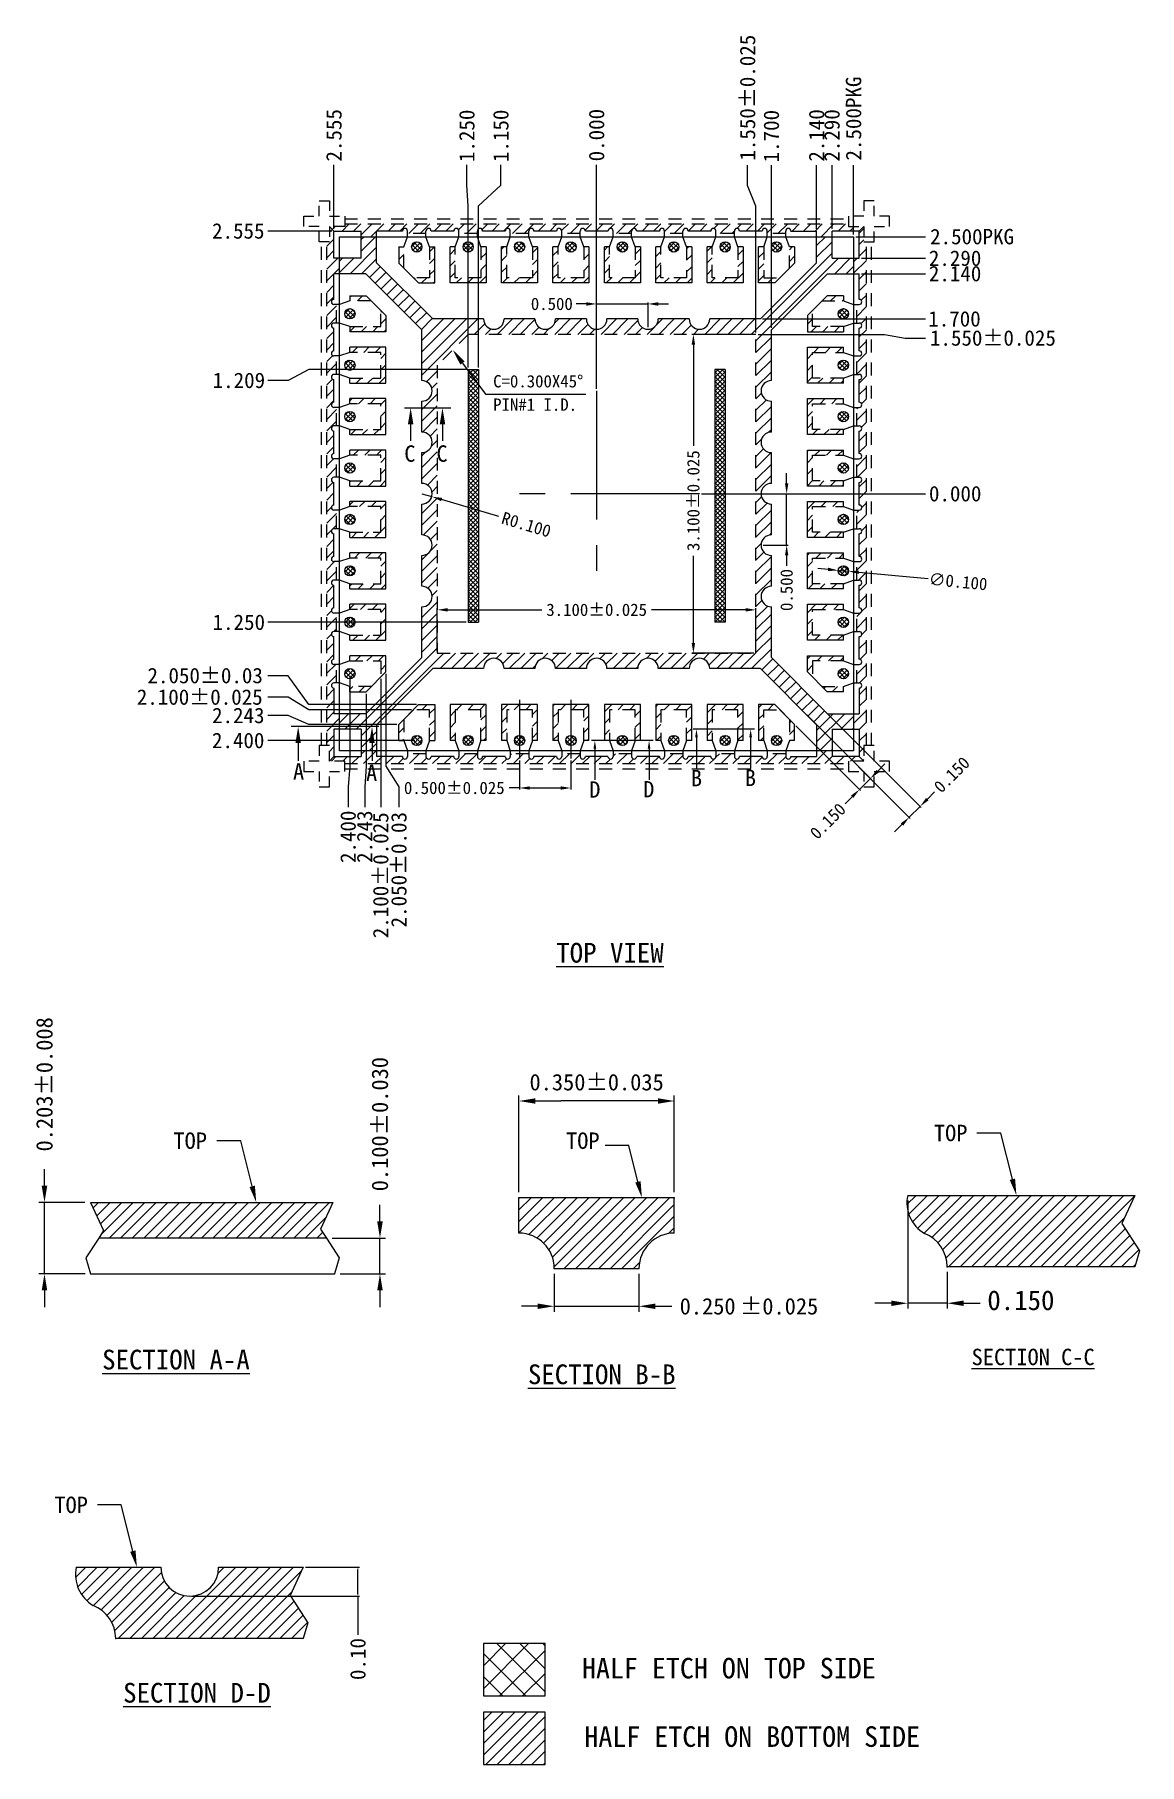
# Model space of a CAD drawing. Header units: millimetres. Extents: x 5041.1 to 5051.9, y 1756.7 to 1773.5.
import ezdxf
from ezdxf.enums import TextEntityAlignment as Align

# ---------------------------------------------------------------- set-up
doc = ezdxf.new("R2010")
doc.units = ezdxf.units.MM
doc.linetypes.add('CENTER', pattern=[2, 1.25, -0.25, 0.25, -0.25])
doc.linetypes.add('HIDDEN', pattern=[0.375, 0.25, -0.125])
for name, color, linetype in [('1D', 4, 'Continuous'), ('2D', 4, 'Continuous'), ('EACH', 4, 'Continuous'), ('PKG', 2, 'Continuous'), ('中心线', 1, 'CENTER')]:
    doc.layers.add(name, color=color, linetype=linetype)
doc.layers.add('标注线', color=3, linetype='Continuous', lineweight=18)
doc.styles.get("Standard").update_dxf_attribs({"font": 'SimSun.ttf'})
doc.styles.add('宋体', font='SimSun.ttf')
doc.dimstyles.new('ISO-25', dxfattribs={"dimtxt": 0.1, "dimasz": 0.08, "dimexe": 0.015, "dimexo": 0.015, "dimgap": 0.02, "dimtad": 0, "dimzin": 1, "dimdsep": 46, "dimtxsty": 'Standard', "dimcen": 0.1, "dimadec": 0, "dimazin": 0, "dimtfac": 1, "dimtmove": 0, "dimatfit": 3, "dimfxl": 1, "dimarcsym": 0})

msp = doc.modelspace()

# ---------------------------------------------------------------- texts
at = {"layer": '标注线', "lineweight": 5, "style": '宋体'}
for s, height, p in [('C=0.300X45%%D', 0.12, (5045.5953, 1770.0864, -0.0291)), ('PIN#1 I.D. ', 0.12, (5045.5953, 1769.859, -0.0291)), ('0.250', 0.15996, (5047.4098, 1761.0706, -0.0291)), ('±0.025', 0.15996, (5047.996, 1761.0706, -0.0291))]:
    msp.add_text(s, height=height, dxfattribs=at).set_placement(p)
at = {"layer": '标注线', "lineweight": 5}
for s, p in [('HALF ETCH ON TOP SIDE', (5049.3166, 1757.6311, -0.0291)), ('HALF ETCH ON BOTTOM SIDE', (5049.748, 1756.9656, -0.0291))]:
    msp.add_text(s, height=0.2, dxfattribs=at).set_placement(p, align=Align.MIDDLE_RIGHT)
at = {"layer": '标注线', "lineweight": 5, "attachment_point": 5, "style": '宋体'}
for s, insert, char_height in [('\\A1;C', (5044.7849, 1769.4418, -0.0291), 0.15996), ('\\A1;C', (5045.098, 1769.4418, -0.0291), 0.15996), ('\\A1;A', (5043.7026, 1766.3508, -0.0291), 0.15996), ('\\A1;A', (5044.4131, 1766.3373, -0.0291), 0.15996), ('\\A1;B', (5047.5731, 1766.2871, -0.0291), 0.16), ('\\A1;B', (5048.0975, 1766.2895, -0.0291), 0.16), ('\\A1;D', (5046.5848, 1766.1763, -0.0291), 0.16), ('\\A1;D', (5047.1092, 1766.1786, -0.0291), 0.16), ('{\\LTOP VIEW}', (5046.732, 1764.5869, 0.0291), 0.191958), ('\\A1;0.350%%P0.035', (5046.6019, 1763.3286, -0.0291), 0.159965), ('TOP', (5042.6482, 1762.7596, -0.0291), 0.15996), ('TOP', (5046.4677, 1762.7594, -0.0291), 0.15996), ('TOP', (5050.0459, 1762.8345, -0.0291), 0.15996), ('\\A1;0.150', (5050.7289, 1761.2075, -0.0407), 0.19196), ('{\\LSECTION A-A}', (5042.5097, 1760.6303, -0.0291), 0.191958), ('\\A1;{\\LSECTION C-C}', (5050.8479, 1760.6563, -0.0291), 0.159965), ('{\\LSECTION B-B}', (5046.6514, 1760.4872, -0.0291), 0.191958), ('TOP', (5041.4899, 1759.2179, -0.0291), 0.15996), ('{\\LSECTION D-D}', (5042.7138, 1757.3903, -0.0291), 0.191958)]:
    msp.add_mtext(s, dxfattribs=dict(at, insert=insert, char_height=char_height))
at = {"layer": '标注线', "lineweight": 5, "char_height": 0.159965, "attachment_point": 5, "rotation": 90, "style": '宋体'}
for s, insert in [('0.203±0.008', (5041.2308, 1763.3088, -0.0291)), ('0.100±0.030', (5044.4941, 1762.9215, -0.0291))]:
    msp.add_mtext(s, dxfattribs=dict(at, insert=insert))

# ---------------------------------------------------------------- blocks, each defined once
blk = doc.blocks.new('*D28')
at = {"layer": 'Defpoints', "color": 0, "transparency": 16777216}
for p in [(5046.602, 1769.052), (5047.602, 1769.052), (5049.802, 1769.052)]:
    blk.add_point(p, dxfattribs=at)
at = {"layer": '标注线', "color": 0, "lineweight": 5, "transparency": 16777216}
blk.add_line((5047.622, 1769.052), (5049.802, 1769.052), dxfattribs=at)
at = {"layer": '标注线', "color": 0, "lineweight": 5, "transparency": 16777216, "insert": (5050.09, 1769.052), "char_height": 0.15, "attachment_point": 5}
blk.add_mtext('0.000', dxfattribs=at)
blk = doc.blocks.new('*D29')
at = {"layer": 'Defpoints', "color": 0, "transparency": 16777216}
for p in [(5046.602, 1772.252), (5046.602, 1770.052), (5046.602, 1769.052)]:
    blk.add_point(p, dxfattribs=at)
at = {"layer": '标注线', "color": 0, "lineweight": 5, "transparency": 16777216}
blk.add_line((5046.602, 1770.072), (5046.602, 1772.252), dxfattribs=at)
at = {"layer": '标注线', "color": 0, "lineweight": 5, "transparency": 16777216, "insert": (5046.602, 1772.54), "char_height": 0.15, "attachment_point": 5, "rotation": 90}
blk.add_mtext('0.000', dxfattribs=at)
blk = doc.blocks.new('*D30')
at = {"layer": 'Defpoints', "color": 0, "transparency": 16777216}
for p in [(5049.102, 1771.552), (5049.802, 1771.552), (5046.602, 1769.052)]:
    blk.add_point(p, dxfattribs=at)
at = {"layer": '标注线', "color": 0, "lineweight": 5, "transparency": 16777216}
blk.add_line((5049.122, 1771.552), (5049.802, 1771.552), dxfattribs=at)
at = {"layer": '标注线', "color": 0, "lineweight": 5, "transparency": 16777216, "insert": (5050.254, 1771.552), "char_height": 0.15, "attachment_point": 5}
blk.add_mtext('2.500PKG', dxfattribs=at)
blk = doc.blocks.new('*D31')
at = {"layer": 'Defpoints', "color": 0, "transparency": 16777216}
for p in [(5049.102, 1772.249), (5049.102, 1771.552), (5046.602, 1769.052)]:
    blk.add_point(p, dxfattribs=at)
at = {"layer": '标注线', "color": 0, "lineweight": 5, "transparency": 16777216}
blk.add_line((5049.102, 1771.572), (5049.102, 1772.249), dxfattribs=at)
at = {"layer": '标注线', "color": 0, "lineweight": 5, "transparency": 16777216, "insert": (5049.102, 1772.701), "char_height": 0.15, "attachment_point": 5, "rotation": 90}
blk.add_mtext('2.500PKG', dxfattribs=at)
blk = doc.blocks.new('*D32')
at = {"layer": 'Defpoints', "color": 0, "transparency": 16777216}
for p in [(5043.402, 1771.607), (5044.047, 1771.607), (5046.602, 1769.052)]:
    blk.add_point(p, dxfattribs=at)
at = {"layer": '标注线', "color": 0, "lineweight": 5, "transparency": 16777216}
blk.add_line((5044.027, 1771.607), (5043.402, 1771.607), dxfattribs=at)
at = {"layer": '标注线', "color": 0, "lineweight": 5, "transparency": 16777216, "insert": (5043.116, 1771.607), "char_height": 0.15, "attachment_point": 5}
blk.add_mtext('2.555', dxfattribs=at)
blk = doc.blocks.new('*D33')
at = {"layer": 'Defpoints', "color": 0, "transparency": 16777216}
for p in [(5044.047, 1772.252), (5044.047, 1771.607), (5046.602, 1769.052)]:
    blk.add_point(p, dxfattribs=at)
at = {"layer": '标注线', "color": 0, "lineweight": 5, "transparency": 16777216}
blk.add_line((5044.047, 1771.627), (5044.047, 1772.252), dxfattribs=at)
at = {"layer": '标注线', "color": 0, "lineweight": 5, "transparency": 16777216, "insert": (5044.047, 1772.538), "char_height": 0.15, "attachment_point": 5, "rotation": 90}
blk.add_mtext('2.555', dxfattribs=at)
blk = doc.blocks.new('*D34')
at = {"layer": 'Defpoints', "color": 0, "transparency": 16777216}
for p in [(5043.749, 1758.612), (5044.28, 1758.612), (5042.644, 1758.331)]:
    blk.add_point(p, dxfattribs=at)
at = {"layer": '标注线', "color": 0, "lineweight": 5, "transparency": 16777216}
for p, q in [((5043.769, 1758.612), (5044.295, 1758.612)), ((5044.28, 1758.351), (5044.28, 1758.592)), ((5042.664, 1758.331), (5044.295, 1758.331)), ((5044.28, 1758.331), (5044.28, 1757.955))]:
    blk.add_line(p, q, dxfattribs=at)
at = {"layer": '标注线', "color": 0, "transparency": 16777216}
for points in [[(5044.284, 1758.592), (5044.277, 1758.592), (5044.28, 1758.612)], [(5044.277, 1758.351), (5044.284, 1758.351), (5044.28, 1758.331)]]:
    blk.add_solid(points, dxfattribs=at)
at = {"layer": '标注线', "color": 0, "lineweight": 5, "transparency": 16777216, "insert": (5044.28, 1757.72), "char_height": 0.15, "attachment_point": 5, "rotation": 90}
blk.add_mtext('0.10', dxfattribs=at)
blk = doc.blocks.new('*D0')
at = {"layer": 'Defpoints', "color": 0, "transparency": 16777216}
for p in [(5048.152, 1770.602), (5049.802, 1770.566), (5046.602, 1769.052)]:
    blk.add_point(p, dxfattribs=at)
at = {"layer": '标注线', "color": 0, "lineweight": 5, "transparency": 16777216}
for p, q in [((5048.172, 1770.602), (5049.402, 1770.602)), ((5049.402, 1770.602), (5049.602, 1770.566)), ((5049.602, 1770.566), (5049.802, 1770.566))]:
    blk.add_line(p, q, dxfattribs=at)
at = {"layer": '标注线', "color": 0, "lineweight": 5, "transparency": 16777216, "insert": (5050.457, 1770.566), "char_height": 0.15, "attachment_point": 5}
blk.add_mtext('1.550%%p0.025', dxfattribs=at)
blk = doc.blocks.new('*D1')
at = {"layer": 'Defpoints', "color": 0, "transparency": 16777216}
for p in [(5048.196, 1770.752), (5049.802, 1770.752), (5046.602, 1769.052)]:
    blk.add_point(p, dxfattribs=at)
at = {"layer": '标注线', "color": 0, "lineweight": 5, "transparency": 16777216}
blk.add_line((5048.216, 1770.752), (5049.802, 1770.752), dxfattribs=at)
at = {"layer": '标注线', "color": 0, "lineweight": 5, "transparency": 16777216, "insert": (5050.083, 1770.752), "char_height": 0.15, "attachment_point": 5}
blk.add_mtext('1.700', dxfattribs=at)
blk = doc.blocks.new('*D2')
at = {"layer": 'Defpoints', "color": 0, "transparency": 16777216}
for p in [(5048.071, 1772.249), (5048.152, 1770.602), (5046.602, 1769.052)]:
    blk.add_point(p, dxfattribs=at)
at = {"layer": '标注线', "color": 0, "lineweight": 5, "transparency": 16777216}
for p, q in [((5048.071, 1772.049), (5048.071, 1772.249)), ((5048.152, 1771.849), (5048.071, 1772.049)), ((5048.152, 1770.622), (5048.152, 1771.849))]:
    blk.add_line(p, q, dxfattribs=at)
at = {"layer": '标注线', "color": 0, "lineweight": 5, "transparency": 16777216, "insert": (5048.071, 1772.904), "char_height": 0.15, "attachment_point": 5, "rotation": 90}
blk.add_mtext('1.550%%p0.025', dxfattribs=at)
blk = doc.blocks.new('*D3')
at = {"layer": 'Defpoints', "color": 0, "transparency": 16777216}
for p in [(5048.302, 1772.249), (5048.302, 1770.646), (5046.602, 1769.052)]:
    blk.add_point(p, dxfattribs=at)
at = {"layer": '标注线', "color": 0, "lineweight": 5, "transparency": 16777216}
blk.add_line((5048.302, 1770.666), (5048.302, 1772.249), dxfattribs=at)
at = {"layer": '标注线', "color": 0, "lineweight": 5, "transparency": 16777216, "insert": (5048.302, 1772.53), "char_height": 0.15, "attachment_point": 5, "rotation": 90}
blk.add_mtext('1.700', dxfattribs=at)
blk = doc.blocks.new('*D4')
at = {"layer": 'Defpoints', "color": 0, "transparency": 16777216}
for p in [(5049.157, 1771.192), (5049.802, 1771.192), (5046.602, 1769.052)]:
    blk.add_point(p, dxfattribs=at)
at = {"layer": '标注线', "color": 0, "lineweight": 5, "transparency": 16777216}
blk.add_line((5049.177, 1771.192), (5049.802, 1771.192), dxfattribs=at)
at = {"layer": '标注线', "color": 0, "lineweight": 5, "transparency": 16777216, "insert": (5050.089, 1771.192), "char_height": 0.15, "attachment_point": 5}
blk.add_mtext('2.140', dxfattribs=at)
blk = doc.blocks.new('*D5')
at = {"layer": 'Defpoints', "color": 0, "transparency": 16777216}
for p in [(5049.157, 1771.342), (5049.802, 1771.342), (5046.602, 1769.052)]:
    blk.add_point(p, dxfattribs=at)
at = {"layer": '标注线', "color": 0, "lineweight": 5, "transparency": 16777216}
blk.add_line((5049.177, 1771.342), (5049.802, 1771.342), dxfattribs=at)
at = {"layer": '标注线', "color": 0, "lineweight": 5, "transparency": 16777216, "insert": (5050.089, 1771.342), "char_height": 0.15, "attachment_point": 5}
blk.add_mtext('2.290', dxfattribs=at)
blk = doc.blocks.new('*D6')
at = {"layer": 'Defpoints', "color": 0, "transparency": 16777216}
for p in [(5048.742, 1772.249), (5048.742, 1771.607), (5046.602, 1769.052)]:
    blk.add_point(p, dxfattribs=at)
at = {"layer": '标注线', "color": 0, "lineweight": 5, "transparency": 16777216}
blk.add_line((5048.742, 1771.627), (5048.742, 1772.249), dxfattribs=at)
at = {"layer": '标注线', "color": 0, "lineweight": 5, "transparency": 16777216, "insert": (5048.742, 1772.537), "char_height": 0.15, "attachment_point": 5, "rotation": 90}
blk.add_mtext('2.140', dxfattribs=at)
blk = doc.blocks.new('*D7')
at = {"layer": 'Defpoints', "color": 0, "transparency": 16777216}
for p in [(5048.892, 1772.249), (5048.892, 1771.607), (5046.602, 1769.052)]:
    blk.add_point(p, dxfattribs=at)
at = {"layer": '标注线', "color": 0, "lineweight": 5, "transparency": 16777216}
blk.add_line((5048.892, 1771.627), (5048.892, 1772.249), dxfattribs=at)
at = {"layer": '标注线', "color": 0, "lineweight": 5, "transparency": 16777216, "insert": (5048.892, 1772.537), "char_height": 0.15, "attachment_point": 5, "rotation": 90}
blk.add_mtext('2.290', dxfattribs=at)
blk = doc.blocks.new('*D8')
at = {"layer": 'Defpoints', "color": 0, "transparency": 16777216}
for p in [(5045.352, 1770.261), (5043.402, 1770.154), (5046.602, 1769.052)]:
    blk.add_point(p, dxfattribs=at)
at = {"layer": '标注线', "color": 0, "lineweight": 5, "transparency": 16777216}
for p, q in [((5043.802, 1770.261), (5043.602, 1770.154)), ((5045.332, 1770.261), (5043.802, 1770.261)), ((5043.602, 1770.154), (5043.402, 1770.154))]:
    blk.add_line(p, q, dxfattribs=at)
at = {"layer": '标注线', "color": 0, "lineweight": 5, "transparency": 16777216, "insert": (5043.122, 1770.154), "char_height": 0.15, "attachment_point": 5}
blk.add_mtext('1.209', dxfattribs=at)
blk = doc.blocks.new('*D9')
at = {"layer": 'Defpoints', "color": 0, "transparency": 16777216}
for p in [(5045.34, 1772.252), (5045.352, 1770.261), (5046.602, 1769.052)]:
    blk.add_point(p, dxfattribs=at)
at = {"layer": '标注线', "color": 0, "lineweight": 5, "transparency": 16777216}
for p, q in [((5045.34, 1772.052), (5045.34, 1772.252)), ((5045.352, 1771.852), (5045.34, 1772.052)), ((5045.352, 1770.281), (5045.352, 1771.852))]:
    blk.add_line(p, q, dxfattribs=at)
at = {"layer": '标注线', "color": 0, "lineweight": 5, "transparency": 16777216, "insert": (5045.34, 1772.533), "char_height": 0.15, "attachment_point": 5, "rotation": 90}
blk.add_mtext('1.250', dxfattribs=at)
blk = doc.blocks.new('*D10')
at = {"layer": 'Defpoints', "color": 0, "transparency": 16777216}
for p in [(5045.671, 1772.252), (5045.452, 1770.261), (5046.602, 1769.052)]:
    blk.add_point(p, dxfattribs=at)
at = {"layer": '标注线', "color": 0, "lineweight": 5, "transparency": 16777216}
for p, q in [((5045.671, 1772.052), (5045.671, 1772.252)), ((5045.452, 1771.852), (5045.671, 1772.052)), ((5045.452, 1770.281), (5045.452, 1771.852))]:
    blk.add_line(p, q, dxfattribs=at)
at = {"layer": '标注线', "color": 0, "lineweight": 5, "transparency": 16777216, "insert": (5045.671, 1772.533), "char_height": 0.15, "attachment_point": 5, "rotation": 90}
blk.add_mtext('1.150', dxfattribs=at)
blk = doc.blocks.new('*D11')
at = {"layer": 'Defpoints', "color": 0, "transparency": 16777216}
for p in [(5048.152, 1770.602), (5047.543, 1767.502), (5048.152, 1767.502)]:
    blk.add_point(p, dxfattribs=at)
at = {"layer": '标注线', "color": 0, "lineweight": 5, "transparency": 16777216}
for p, q in [((5048.132, 1770.602), (5047.528, 1770.602)), ((5047.543, 1770.502), (5047.543, 1769.519)), ((5047.543, 1767.602), (5047.543, 1768.45)), ((5048.132, 1767.502), (5047.528, 1767.502))]:
    blk.add_line(p, q, dxfattribs=at)
at = {"layer": '标注线', "color": 0, "transparency": 16777216}
for points in [[(5047.56, 1770.502), (5047.526, 1770.502), (5047.543, 1770.602)], [(5047.526, 1767.602), (5047.56, 1767.602), (5047.543, 1767.502)]]:
    blk.add_solid(points, dxfattribs=at)
at = {"layer": '标注线', "color": 0, "lineweight": 5, "transparency": 16777216, "insert": (5047.543, 1768.985), "char_height": 0.12, "attachment_point": 5, "rotation": 90}
blk.add_mtext('3.100%%p0.025', dxfattribs=at)
blk = doc.blocks.new('*D12')
at = {"layer": 'Defpoints', "color": 0, "transparency": 16777216}
for p in [(5048.152, 1767.923), (5045.052, 1767.502), (5048.152, 1767.502)]:
    blk.add_point(p, dxfattribs=at)
at = {"layer": '标注线', "color": 0, "lineweight": 5, "transparency": 16777216}
for p, q in [((5045.052, 1767.522), (5045.052, 1767.938)), ((5045.152, 1767.923), (5046.068, 1767.923)), ((5048.052, 1767.923), (5047.136, 1767.923)), ((5048.152, 1767.522), (5048.152, 1767.938))]:
    blk.add_line(p, q, dxfattribs=at)
at = {"layer": '标注线', "color": 0, "transparency": 16777216}
for points in [[(5045.152, 1767.94), (5045.152, 1767.907), (5045.052, 1767.923)], [(5048.052, 1767.907), (5048.052, 1767.94), (5048.152, 1767.923)]]:
    blk.add_solid(points, dxfattribs=at)
at = {"layer": '标注线', "color": 0, "lineweight": 5, "transparency": 16777216, "insert": (5046.602, 1767.923), "char_height": 0.12, "attachment_point": 5}
blk.add_mtext('3.100%%p0.025', dxfattribs=at)
blk = doc.blocks.new('*D13')
at = {"layer": 'Defpoints', "color": 0, "transparency": 16777216}
for p in [(5046.602, 1770.752), (5047.102, 1770.898), (5047.102, 1770.652)]:
    blk.add_point(p, dxfattribs=at)
at = {"layer": '标注线', "color": 0, "lineweight": 5, "transparency": 16777216}
for p, q in [((5046.602, 1770.772), (5046.602, 1770.913)), ((5047.102, 1770.672), (5047.102, 1770.913)), ((5046.502, 1770.898), (5046.402, 1770.898)), ((5046.602, 1770.898), (5047.102, 1770.898)), ((5047.202, 1770.898), (5047.302, 1770.898))]:
    blk.add_line(p, q, dxfattribs=at)
at = {"layer": '标注线', "color": 0, "transparency": 16777216}
for points in [[(5046.502, 1770.881), (5046.502, 1770.915), (5046.602, 1770.898)], [(5047.202, 1770.915), (5047.202, 1770.881), (5047.102, 1770.898)]]:
    blk.add_solid(points, dxfattribs=at)
at = {"layer": '标注线', "color": 0, "lineweight": 5, "transparency": 16777216, "insert": (5046.166, 1770.898), "char_height": 0.12, "attachment_point": 5}
blk.add_mtext('0.500', dxfattribs=at)
blk = doc.blocks.new('*D14')
at = {"layer": 'Defpoints', "color": 0, "transparency": 16777216}
for p in [(5046.602, 1769.052), (5043.402, 1767.802), (5045.352, 1767.802)]:
    blk.add_point(p, dxfattribs=at)
at = {"layer": '标注线', "color": 0, "lineweight": 5, "transparency": 16777216}
blk.add_line((5045.332, 1767.802), (5043.402, 1767.802), dxfattribs=at)
at = {"layer": '标注线', "color": 0, "lineweight": 5, "transparency": 16777216, "insert": (5043.121, 1767.802), "char_height": 0.15, "attachment_point": 5}
blk.add_mtext('1.250', dxfattribs=at)
blk = doc.blocks.new('*D15')
at = {"layer": 'Defpoints', "color": 0, "transparency": 16777216}
for p in [(5048.633, 1766.915), (5048.527, 1766.809), (5049.265, 1766.283)]:
    blk.add_point(p, dxfattribs=at)
at = {"layer": '标注线', "color": 0, "lineweight": 5, "transparency": 16777216}
for p, q in [((5048.647, 1766.901), (5049.276, 1766.273)), ((5048.541, 1766.795), (5049.17, 1766.166)), ((5049.336, 1766.354), (5049.407, 1766.425)), ((5049.159, 1766.177), (5049.265, 1766.283)), ((5049.088, 1766.106), (5049.018, 1766.036))]:
    blk.add_line(p, q, dxfattribs=at)
at = {"layer": '标注线', "color": 0, "transparency": 16777216}
for points in [[(5049.324, 1766.366), (5049.348, 1766.342), (5049.265, 1766.283)], [(5049.1, 1766.095), (5049.077, 1766.118), (5049.159, 1766.177)]]:
    blk.add_solid(points, dxfattribs=at)
at = {"layer": '标注线', "color": 0, "lineweight": 5, "transparency": 16777216, "insert": (5048.851, 1765.869), "char_height": 0.12, "attachment_point": 5, "rotation": 45}
blk.add_mtext('0.150', dxfattribs=at)
blk = doc.blocks.new('*D16')
at = {"layer": 'Defpoints', "color": 0, "transparency": 16777216}
for p in [(5046.602, 1769.052), (5043.402, 1767.074), (5044.82, 1766.952)]:
    blk.add_point(p, dxfattribs=at)
at = {"layer": '标注线', "color": 0, "lineweight": 5, "transparency": 16777216}
for p, q in [((5043.602, 1767.074), (5043.402, 1767.074)), ((5043.802, 1766.952), (5043.602, 1767.074)), ((5044.8, 1766.952), (5043.802, 1766.952))]:
    blk.add_line(p, q, dxfattribs=at)
at = {"layer": '标注线', "color": 0, "lineweight": 5, "transparency": 16777216, "insert": (5042.741, 1767.074), "char_height": 0.15, "attachment_point": 5}
blk.add_mtext('2.100%%p0.025', dxfattribs=at)
blk = doc.blocks.new('*D17')
at = {"layer": 'Defpoints', "color": 0, "transparency": 16777216}
for p in [(5046.602, 1769.052), (5043.402, 1766.895), (5044.677, 1766.809)]:
    blk.add_point(p, dxfattribs=at)
at = {"layer": '标注线', "color": 0, "lineweight": 5, "transparency": 16777216}
for p, q in [((5043.602, 1766.895), (5043.402, 1766.895)), ((5043.802, 1766.809), (5043.602, 1766.895)), ((5044.657, 1766.809), (5043.802, 1766.809))]:
    blk.add_line(p, q, dxfattribs=at)
at = {"layer": '标注线', "color": 0, "lineweight": 5, "transparency": 16777216, "insert": (5043.116, 1766.895), "char_height": 0.15, "attachment_point": 5}
blk.add_mtext('2.243', dxfattribs=at)
blk = doc.blocks.new('*D18')
at = {"layer": 'Defpoints', "color": 0, "transparency": 16777216}
for p in [(5046.602, 1769.052), (5044.502, 1767.271), (5044.502, 1766.003)]:
    blk.add_point(p, dxfattribs=at)
at = {"layer": '标注线', "color": 0, "lineweight": 5, "transparency": 16777216}
blk.add_line((5044.502, 1767.251), (5044.502, 1766.003), dxfattribs=at)
at = {"layer": '标注线', "color": 0, "lineweight": 5, "transparency": 16777216, "insert": (5044.502, 1765.342), "char_height": 0.15, "attachment_point": 5, "rotation": 90}
blk.add_mtext('2.100%%p0.025', dxfattribs=at)
blk = doc.blocks.new('*D19')
at = {"layer": 'Defpoints', "color": 0, "transparency": 16777216}
for p in [(5046.602, 1769.052), (5044.552, 1767.321), (5044.679, 1766.003)]:
    blk.add_point(p, dxfattribs=at)
at = {"layer": '标注线', "color": 0, "lineweight": 5, "transparency": 16777216}
for p, q in [((5044.552, 1767.301), (5044.552, 1766.403)), ((5044.552, 1766.403), (5044.679, 1766.203)), ((5044.679, 1766.203), (5044.679, 1766.003))]:
    blk.add_line(p, q, dxfattribs=at)
at = {"layer": '标注线', "color": 0, "lineweight": 5, "transparency": 16777216, "insert": (5044.679, 1765.396), "char_height": 0.15, "attachment_point": 5, "rotation": 90}
blk.add_mtext('2.050%%p0.03', dxfattribs=at)
blk = doc.blocks.new('*D20')
at = {"layer": 'Defpoints', "color": 0, "transparency": 16777216}
for p in [(5046.602, 1769.052), (5044.202, 1767.302), (5044.185, 1766.003)]:
    blk.add_point(p, dxfattribs=at)
at = {"layer": '标注线', "color": 0, "lineweight": 5, "transparency": 16777216}
for p, q in [((5044.202, 1767.282), (5044.202, 1766.403)), ((5044.202, 1766.403), (5044.185, 1766.203)), ((5044.185, 1766.203), (5044.185, 1766.003))]:
    blk.add_line(p, q, dxfattribs=at)
at = {"layer": '标注线', "color": 0, "lineweight": 5, "transparency": 16777216, "insert": (5044.185, 1765.716), "char_height": 0.15, "attachment_point": 5, "rotation": 90}
blk.add_mtext('2.400', dxfattribs=at)
blk = doc.blocks.new('*D21')
at = {"layer": 'Defpoints', "color": 0, "transparency": 16777216}
for p in [(5046.602, 1769.052), (5043.402, 1766.652), (5044.852, 1766.652)]:
    blk.add_point(p, dxfattribs=at)
at = {"layer": '标注线', "color": 0, "lineweight": 5, "transparency": 16777216}
blk.add_line((5044.832, 1766.652), (5043.402, 1766.652), dxfattribs=at)
at = {"layer": '标注线', "color": 0, "lineweight": 5, "transparency": 16777216, "insert": (5043.115, 1766.652), "char_height": 0.15, "attachment_point": 5}
blk.add_mtext('2.400', dxfattribs=at)
blk = doc.blocks.new('*D22')
at = {"layer": 'Defpoints', "color": 0, "transparency": 16777216}
for p in [(5048.952, 1768.307), (5049.052, 1768.298)]:
    blk.add_point(p, dxfattribs=at)
at = {"layer": '标注线', "color": 0, "lineweight": 5, "transparency": 16777216}
for p, q in [((5048.853, 1768.316), (5048.753, 1768.326)), ((5048.952, 1768.307), (5049.052, 1768.298)), ((5049.827, 1768.225), (5049.151, 1768.288))]:
    blk.add_line(p, q, dxfattribs=at)
at = {"layer": '标注线', "color": 0, "transparency": 16777216}
for points in [[(5048.851, 1768.3), (5048.854, 1768.333), (5048.952, 1768.307)], [(5049.153, 1768.305), (5049.15, 1768.272), (5049.052, 1768.298)]]:
    blk.add_solid(points, dxfattribs=at)
at = {"layer": '标注线', "color": 0, "lineweight": 5, "transparency": 16777216, "insert": (5050.118, 1768.198), "char_height": 0.12, "attachment_point": 5, "rotation": 354.6578}
blk.add_mtext('∅0.100', dxfattribs=at)
blk = doc.blocks.new('*D23')
at = {"layer": 'Defpoints', "color": 0, "transparency": 16777216}
for p in [(5045.852, 1766.478), (5046.352, 1766.478), (5046.352, 1766.191)]:
    blk.add_point(p, dxfattribs=at)
at = {"layer": '标注线', "color": 0, "lineweight": 5, "transparency": 16777216}
for p, q in [((5045.852, 1766.458), (5045.852, 1766.176)), ((5046.352, 1766.458), (5046.352, 1766.176)), ((5045.852, 1766.191), (5045.752, 1766.191)), ((5045.952, 1766.191), (5046.252, 1766.191))]:
    blk.add_line(p, q, dxfattribs=at)
at = {"layer": '标注线', "color": 0, "transparency": 16777216}
for points in [[(5045.952, 1766.207), (5045.952, 1766.174), (5045.852, 1766.191)], [(5046.252, 1766.174), (5046.252, 1766.207), (5046.352, 1766.191)]]:
    blk.add_solid(points, dxfattribs=at)
at = {"layer": '标注线', "color": 0, "lineweight": 5, "transparency": 16777216, "insert": (5045.217, 1766.191), "char_height": 0.12, "attachment_point": 5}
blk.add_mtext('0.500%%p0.025', dxfattribs=at)
blk = doc.blocks.new('*D24')
at = {"layer": 'Defpoints', "color": 0, "transparency": 16777216}
for p in [(5044.902, 1769.052), (5044.998, 1769.024)]:
    blk.add_point(p, dxfattribs=at)
at = {"layer": '标注线', "color": 0, "lineweight": 5, "transparency": 16777216}
for p, q in [((5044.902, 1769.052), (5044.998, 1769.024)), ((5045.649, 1768.832), (5045.094, 1768.996))]:
    blk.add_line(p, q, dxfattribs=at)
at = {"layer": '标注线', "color": 0, "transparency": 16777216}
blk.add_solid([(5045.099, 1769.012), (5045.089, 1768.98), (5044.998, 1769.024)], dxfattribs=at)
at = {"layer": '标注线', "color": 0, "lineweight": 5, "transparency": 16777216, "insert": (5045.918, 1768.752), "char_height": 0.12, "attachment_point": 5, "rotation": 343.5416}
blk.add_mtext('R0.100', dxfattribs=at)
blk = doc.blocks.new('*D25')
at = {"layer": 'Defpoints', "color": 0, "transparency": 16777216}
for p in [(5048.633, 1766.915), (5048.739, 1767.021), (5049.749, 1766.012)]:
    blk.add_point(p, dxfattribs=at)
at = {"layer": '标注线', "color": 0, "lineweight": 5, "transparency": 16777216}
for p, q in [((5048.647, 1766.901), (5049.653, 1765.895)), ((5048.753, 1767.007), (5049.759, 1766.001)), ((5049.819, 1766.083), (5049.89, 1766.153)), ((5049.642, 1765.906), (5049.749, 1766.012)), ((5049.572, 1765.835), (5049.501, 1765.764))]:
    blk.add_line(p, q, dxfattribs=at)
at = {"layer": '标注线', "color": 0, "transparency": 16777216}
for points in [[(5049.807, 1766.094), (5049.831, 1766.071), (5049.749, 1766.012)], [(5049.584, 1765.823), (5049.56, 1765.847), (5049.642, 1765.906)]]:
    blk.add_solid(points, dxfattribs=at)
at = {"layer": '标注线', "color": 0, "lineweight": 5, "transparency": 16777216, "insert": (5050.057, 1766.32), "char_height": 0.12, "attachment_point": 5, "rotation": 45}
blk.add_mtext('0.150', dxfattribs=at)
blk = doc.blocks.new('*D26')
at = {"layer": 'Defpoints', "color": 0, "transparency": 16777216}
for p in [(5046.602, 1769.052), (5043.402, 1767.283), (5044.87, 1767.002)]:
    blk.add_point(p, dxfattribs=at)
at = {"layer": '标注线', "color": 0, "lineweight": 5, "transparency": 16777216}
for p, q in [((5043.602, 1767.283), (5043.402, 1767.283)), ((5043.802, 1767.002), (5043.602, 1767.283)), ((5044.85, 1767.002), (5043.802, 1767.002))]:
    blk.add_line(p, q, dxfattribs=at)
at = {"layer": '标注线', "color": 0, "lineweight": 5, "transparency": 16777216, "insert": (5042.794, 1767.283), "char_height": 0.15, "attachment_point": 5}
blk.add_mtext('2.050%%p0.03', dxfattribs=at)
blk = doc.blocks.new('*D27')
at = {"layer": 'Defpoints', "color": 0, "transparency": 16777216}
for p in [(5048.302, 1769.052), (5048.45, 1769.052), (5048.202, 1768.552)]:
    blk.add_point(p, dxfattribs=at)
at = {"layer": '标注线', "color": 0, "lineweight": 5, "transparency": 16777216}
for p, q in [((5048.45, 1769.152), (5048.45, 1769.252)), ((5048.322, 1769.052), (5048.465, 1769.052)), ((5048.45, 1768.552), (5048.45, 1769.052)), ((5048.222, 1768.552), (5048.465, 1768.552)), ((5048.45, 1768.452), (5048.45, 1768.352))]:
    blk.add_line(p, q, dxfattribs=at)
at = {"layer": '标注线', "color": 0, "transparency": 16777216}
for points in [[(5048.434, 1769.152), (5048.467, 1769.152), (5048.45, 1769.052)], [(5048.467, 1768.452), (5048.434, 1768.452), (5048.45, 1768.552)]]:
    blk.add_solid(points, dxfattribs=at)
at = {"layer": '标注线', "color": 0, "lineweight": 5, "transparency": 16777216, "insert": (5048.45, 1768.116), "char_height": 0.12, "attachment_point": 5, "rotation": 90}
blk.add_mtext('0.500', dxfattribs=at)
blk = doc.blocks.new('*D35')
at = {"layer": 'Defpoints', "color": 0, "transparency": 16777216}
for p in [(5046.602, 1769.052), (5044.359, 1767.127), (5044.346, 1766.003)]:
    blk.add_point(p, dxfattribs=at)
at = {"layer": '标注线', "color": 0, "lineweight": 5, "transparency": 16777216}
for p, q in [((5044.359, 1767.107), (5044.359, 1766.403)), ((5044.359, 1766.403), (5044.346, 1766.203)), ((5044.346, 1766.203), (5044.346, 1766.003))]:
    blk.add_line(p, q, dxfattribs=at)
at = {"layer": '标注线', "color": 0, "lineweight": 5, "transparency": 16777216, "insert": (5044.346, 1765.717), "char_height": 0.15, "attachment_point": 5, "rotation": 90}
blk.add_mtext('2.243', dxfattribs=at)

# ---------------------------------------------------------------- dimensions: what is measured, and where the dimension line sits
at = {"layer": '标注线', "color": 3, "lineweight": 5}
for feature_location, offset, dtype, picture, middle in [((5048.152, 1770.6024, -0.0291), (-0.0815, 1.647), 1, '*D2', (5048.0705, 1772.9041, -0.0291)), ((5048.152, 1770.6024, -0.0291), (1.65, -0.0364), 0, '*D0', (5050.4567, 1770.5659, -0.0291)), ((5044.8202, 1766.9524, -0.0291), (-1.4182, 0.122), 0, '*D16', (5042.7406, 1767.0744, -0.0291)), ((5044.502, 1767.2706, -0.0291), (0, -1.2672), 1, '*D18', (5044.502, 1765.342, -0.0291))]:
    dim = msp.add_ordinate_dim(feature_location=feature_location, offset=offset, dtype=dtype, origin=(5046.602, 1769.0524, -0.0291), dimstyle='ISO-25', override={"dimtxt": 0.15, "dimasz": 0.1, "dimexo": 0.02, "dimgap": 0.03, "dimdec": 3, "dimzin": 0, "dimtol": 1, "dimtp": 0.025, "dimtm": 0.025, "dimtdec": 3, "dimlwe": 5}, dxfattribs=at)
    dim.commit()
    dim.dimension.update_dxf_attribs({"geometry": picture, "text_midpoint": middle})
at = {"layer": '标注线', "lineweight": 5}
for feature_location, offset, dtype, text, override, picture, middle in [((5049.102, 1771.5524, -0.0291), (0, 0.697), 1, '<>PKG', {"dimtxt": 0.15, "dimasz": 0.02, "dimexo": 0.02, "dimgap": 0.03, "dimdec": 3, "dimzin": 0, "dimlwe": 5}, '*D31', (5049.102, 1772.7008, -0.0291)), ((5049.102, 1771.5524, -0.0291), (0.7, 0), 0, '<>PKG', {"dimtxt": 0.15, "dimasz": 0.1, "dimexo": 0.02, "dimgap": 0.03, "dimdec": 3, "dimzin": 0, "dimlwe": 5}, '*D30', (5050.2535, 1771.5524, -0.0291)), ((5044.8702, 1767.0024, -0.0291), (-1.4682, 0.2807), 0, '<>%%p0.03', {"dimtxt": 0.15, "dimasz": 0.1, "dimexo": 0.02, "dimgap": 0.03, "dimdec": 3, "dimzin": 0, "dimlwe": 5}, '*D26', (5042.7942, 1767.283, -0.0291)), ((5044.552, 1767.3206, -0.0291), (0.1274, -1.3172), 1, '<>%%p0.03', {"dimtxt": 0.15, "dimasz": 0.1, "dimexo": 0.02, "dimgap": 0.03, "dimdec": 3, "dimzin": 0, "dimlwe": 5}, '*D19', (5044.6794, 1765.3956, -0.0291))]:
    dim = msp.add_ordinate_dim(feature_location=feature_location, offset=offset, dtype=dtype, origin=(5046.602, 1769.0524, -0.0291), text=text, dimstyle='ISO-25', override=override, dxfattribs=at)
    dim.commit()
    dim.dimension.update_dxf_attribs({"geometry": picture, "text_midpoint": middle})
for feature_location, offset, dtype, origin, override, picture, middle in [((5044.047, 1771.6074, -0.0291), (0, 0.645), 1, (5046.602, 1769.0524, -0.0291), {"dimtxt": 0.15, "dimasz": 0.02, "dimexo": 0.02, "dimgap": 0.03, "dimdec": 3, "dimzin": 0, "dimlwe": 5}, '*D33', (5044.047, 1772.5384, -0.0291)), ((5045.352, 1770.261, -0.0291), (-0.0116, 1.9914), 1, (5046.602, 1769.0524, -0.0291), {"dimtxt": 0.15, "dimasz": 0.1, "dimexo": 0.02, "dimgap": 0.03, "dimdec": 3, "dimzin": 0, "dimlwe": 5}, '*D9', (5045.3404, 1772.5329, -0.0291)), ((5045.452, 1770.261, -0.0291), (0.2186, 1.9914), 1, (5046.602, 1769.0524, -0.0291), {"dimtxt": 0.15, "dimasz": 0.1, "dimexo": 0.02, "dimgap": 0.03, "dimdec": 3, "dimzin": 0, "dimlwe": 5}, '*D10', (5045.6706, 1772.5329, -0.0291)), ((5046.6020087687, 1770.0523714386, -0.0290980461), (0, 2.2), 1, (5046.6020087687, 1769.0523714386, -0.0290980461), {"dimtxt": 0.15, "dimasz": 0.02, "dimexo": 0.02, "dimgap": 0.03, "dimdec": 3, "dimzin": 0, "dimlwe": 5}, '*D29', (5046.6020087687, 1772.5400530028, -0.0290980461)), ((5048.742, 1771.6074, -0.0291), (0, 0.642), 1, (5046.602, 1769.0524, -0.0291), {"dimtxt": 0.15, "dimasz": 0.02, "dimexo": 0.02, "dimgap": 0.03, "dimdec": 3, "dimzin": 0, "dimlwe": 5}, '*D6', (5048.742, 1772.5366, -0.0291)), ((5048.892, 1771.6074, -0.0291), (0, 0.642), 1, (5046.602, 1769.0524, -0.0291), {"dimtxt": 0.15, "dimasz": 0.02, "dimexo": 0.02, "dimgap": 0.03, "dimdec": 3, "dimzin": 0, "dimlwe": 5}, '*D7', (5048.892, 1772.5366, -0.0291)), ((5048.302, 1770.6463, -0.0291), (0, 1.603), 1, (5046.602, 1769.0524, -0.0291), {"dimtxt": 0.15, "dimasz": 0.1, "dimexo": 0.02, "dimgap": 0.03, "dimdec": 3, "dimzin": 0, "dimlwe": 5}, '*D3', (5048.302, 1772.5299, -0.0291)), ((5044.047, 1771.6074, -0.0291), (-0.645, 0), 0, (5046.602, 1769.0524, -0.0291), {"dimtxt": 0.15, "dimasz": 0.1, "dimexo": 0.02, "dimgap": 0.03, "dimdec": 3, "dimzin": 0, "dimlwe": 5}, '*D32', (5043.116, 1771.6074, -0.0291)), ((5049.157, 1771.3424, -0.0291), (0.645, 0), 0, (5046.602, 1769.0524, -0.0291), {"dimtxt": 0.15, "dimasz": 0.02, "dimexo": 0.02, "dimgap": 0.03, "dimdec": 3, "dimzin": 0, "dimlwe": 5}, '*D5', (5050.0893, 1771.3424, -0.0291)), ((5049.157, 1771.1924, -0.0291), (0.645, 0), 0, (5046.602, 1769.0524, -0.0291), {"dimtxt": 0.15, "dimasz": 0.02, "dimexo": 0.02, "dimgap": 0.03, "dimdec": 3, "dimzin": 0, "dimlwe": 5}, '*D4', (5050.0893, 1771.1924, -0.0291)), ((5048.1959, 1770.7524, -0.0291), (1.6061, 0), 0, (5046.602, 1769.0524, -0.0291), {"dimtxt": 0.15, "dimasz": 0.1, "dimexo": 0.02, "dimgap": 0.03, "dimdec": 3, "dimzin": 0, "dimlwe": 5}, '*D1', (5050.0826, 1770.7524, -0.0291)), ((5045.352, 1770.261, -0.0291), (-1.95, -0.1072), 0, (5046.602, 1769.0524, -0.0291), {"dimtxt": 0.15, "dimasz": 0.1, "dimexo": 0.02, "dimgap": 0.03, "dimdec": 3, "dimzin": 0, "dimlwe": 5}, '*D8', (5043.1219, 1770.1538, -0.0291)), ((5047.6020087687, 1769.0523714386, -0.0290980461), (2.2, 0), 0, (5046.6020087687, 1769.0523714386, -0.0290980461), {"dimtxt": 0.15, "dimasz": 0.02, "dimexo": 0.02, "dimgap": 0.03, "dimdec": 3, "dimzin": 0, "dimlwe": 5}, '*D28', (5050.089690333, 1769.0523714386, -0.0290980461)), ((5044.852, 1766.6524, -0.0291), (-1.45, 0), 0, (5046.602, 1769.0524, -0.0291), {"dimtxt": 0.15, "dimasz": 0.1, "dimexo": 0.02, "dimgap": 0.03, "dimdec": 3, "dimzin": 0, "dimlwe": 5}, '*D21', (5043.1147, 1766.6524, -0.0291)), ((5044.677, 1766.8092, -0.0291), (-1.275, 0.0862), 0, (5046.602, 1769.0524, -0.0291), {"dimtxt": 0.15, "dimasz": 0.1, "dimexo": 0.02, "dimgap": 0.03, "dimdec": 3, "dimzin": 0, "dimlwe": 5}, '*D17', (5043.116, 1766.8954, -0.0291)), ((5045.352, 1767.8024, -0.0291), (-1.95, 0), 0, (5046.602, 1769.0524, -0.0291), {"dimtxt": 0.15, "dimasz": 0.1, "dimexo": 0.02, "dimgap": 0.03, "dimdec": 3, "dimzin": 0, "dimlwe": 5}, '*D14', (5043.1215, 1767.8024, -0.0291)), ((5044.202, 1767.3024, -0.0291), (-0.0174, -1.299), 1, (5046.602, 1769.0524, -0.0291), {"dimtxt": 0.15, "dimasz": 0.1, "dimexo": 0.02, "dimgap": 0.03, "dimdec": 3, "dimzin": 0, "dimlwe": 5}, '*D20', (5044.1846, 1765.7161, -0.0291)), ((5044.3588, 1767.1274, -0.0291), (-0.0127, -1.124), 1, (5046.602, 1769.0524, -0.0291), {"dimtxt": 0.15, "dimasz": 0.1, "dimexo": 0.02, "dimgap": 0.03, "dimdec": 3, "dimzin": 0, "dimlwe": 5}, '*D35', (5044.3461, 1765.7174, -0.0291))]:
    dim = msp.add_ordinate_dim(feature_location=feature_location, offset=offset, dtype=dtype, origin=origin, dimstyle='ISO-25', override=override, dxfattribs=at)
    dim.commit()
    dim.dimension.update_dxf_attribs({"geometry": picture, "text_midpoint": middle})
dim = msp.add_linear_dim(base=(5047.102, 1770.8981, -0.0291), p1=(5046.602, 1770.7524, -0.0291), p2=(5047.102, 1770.6524, -0.0291), dimstyle='ISO-25', override={"dimtxt": 0.12, "dimasz": 0.1, "dimexo": 0.02, "dimgap": 0.03, "dimdec": 3, "dimzin": 0, "dimlwd": 5, "dimlwe": 5}, dxfattribs=at)
dim.commit()
dim.dimension.update_dxf_attribs({"geometry": '*D13', "text_midpoint": (5046.1659, 1770.8981, -0.0291), "dimtype": 128})
at = {"layer": '标注线', "color": 3, "lineweight": 5}
dim = msp.add_linear_dim(base=(5047.5429, 1767.5024, -0.0291), p1=(5048.152, 1770.6024, -0.0291), p2=(5048.152, 1767.5024, -0.0291), angle=90, dimstyle='ISO-25', override={"dimtxt": 0.12, "dimasz": 0.1, "dimexo": 0.02, "dimgap": 0.03, "dimdec": 3, "dimzin": 0, "dimtol": 1, "dimtp": 0.025, "dimtm": 0.025, "dimtdec": 3, "dimlwd": 5, "dimlwe": 5}, dxfattribs=at)
dim.commit()
dim.dimension.update_dxf_attribs({"geometry": '*D11', "text_midpoint": (5047.5429, 1768.9847, -0.0291), "dimtype": 128})
at = {"layer": '标注线', "lineweight": 5}
for base, p1, p2, angle, picture, middle, dimtype in [((5048.4502, 1769.0524, -0.0291), (5048.202, 1768.5524, -0.0291), (5048.302, 1769.0524, -0.0291), 90, '*D27', (5048.4502, 1768.1162, -0.0291), 128), ((5049.2652, 1766.2831, -0.0291), (5048.527, 1766.8092, -0.0291), (5048.6331, 1766.9152, -0.0291), 45, '*D15', (5048.8507, 1765.8687, -0.0291), 129)]:
    dim = msp.add_linear_dim(base=base, p1=p1, p2=p2, angle=angle, dimstyle='ISO-25', override={"dimtxt": 0.12, "dimasz": 0.1, "dimexo": 0.02, "dimgap": 0.03, "dimdec": 3, "dimzin": 0, "dimlwd": 5, "dimlwe": 5}, dxfattribs=at)
    dim.commit()
    dim.dimension.update_dxf_attribs({"geometry": picture, "text_midpoint": middle, "dimtype": dimtype})
dim = msp.add_radius_dim(center=(5044.902, 1769.0524, -0.0291), mpoint=(5044.9979, 1769.024, -0.0291), dimstyle='ISO-25', override={"dimtxt": 0.12, "dimasz": 0.1, "dimexo": 0.02, "dimgap": 0.03, "dimdec": 3, "dimzin": 0, "dimlwd": 5}, dxfattribs=at)
dim.commit()
dim.dimension.update_dxf_attribs({"geometry": '*D24', "text_midpoint": (5045.9182, 1768.7522, -0.0291), "dimtype": 132})
dim = msp.add_diameter_dim_2p(p1=(5048.9522, 1768.307, -0.0291), p2=(5049.0518, 1768.2977, -0.0291), dimstyle='ISO-25', override={"dimtxt": 0.12, "dimasz": 0.1, "dimexo": 0.02, "dimgap": 0.03, "dimdec": 3, "dimzin": 0, "dimlwd": 5}, dxfattribs=at)
dim.commit()
dim.dimension.update_dxf_attribs({"geometry": '*D22', "text_midpoint": (5050.1179, 1768.198, -0.0291), "dimtype": 131})
at = {"layer": '标注线', "color": 3, "lineweight": 5}
for base, p1, p2, picture, middle in [((5048.152, 1767.9234, -0.0291), (5045.052, 1767.5024, -0.0291), (5048.152, 1767.5024, -0.0291), '*D12', (5046.602, 1767.9234, -0.0291)), ((5046.352, 1766.1906, -0.0291), (5045.852, 1766.478, -0.0291), (5046.352, 1766.478, -0.0291), '*D23', (5045.2165, 1766.1906, -0.0291))]:
    dim = msp.add_linear_dim(base=base, p1=p1, p2=p2, dimstyle='ISO-25', override={"dimtxt": 0.12, "dimasz": 0.1, "dimexo": 0.02, "dimgap": 0.03, "dimdec": 3, "dimzin": 0, "dimtol": 1, "dimtp": 0.025, "dimtm": 0.025, "dimtdec": 3, "dimlwd": 5, "dimlwe": 5}, dxfattribs=at)
    dim.commit()
    dim.dimension.update_dxf_attribs({"geometry": picture, "text_midpoint": middle, "dimtype": 128})
at = {"layer": '标注线', "lineweight": 5}
dim = msp.add_aligned_dim(p1=(5048.6331, 1766.9152, -0.0291), p2=(5048.7391, 1767.0213, -0.0291), distance=-1.4275, dimstyle='ISO-25', override={"dimtxt": 0.12, "dimasz": 0.1, "dimexo": 0.02, "dimgap": 0.03, "dimdec": 3, "dimzin": 0, "dimlwd": 5, "dimlwe": 5}, dxfattribs=at)
dim.commit()
dim.dimension.update_dxf_attribs({"geometry": '*D25', "text_midpoint": (5050.0569, 1766.3203, -0.0291)})
dim = msp.add_linear_dim(base=(5044.2802, 1758.6124, -0.0291), p1=(5042.644, 1758.3314, -0.0291), p2=(5043.7486, 1758.6124, -0.0291), angle=90, text='0.10', dimstyle='ISO-25', override={"dimtxt": 0.15, "dimasz": 0.02, "dimexo": 0.02, "dimgap": 0.03, "dimdec": 3, "dimzin": 0, "dimtxsty": 'Standard', "dimlwd": 5, "dimlwe": 5}, dxfattribs=at)
dim.commit()
dim.dimension.update_dxf_attribs({"geometry": '*D34', "text_midpoint": (5044.2802, 1757.7205, -0.0291), "dimtype": 128})

# ---------------------------------------------------------------- hatches: boundary and pattern name
at = {"layer": 'EACH', "lineweight": 5}
h = msp.add_hatch(dxfattribs=at)
h.set_pattern_fill('ANSI31', color=256, scale=0.025)
h.paths.add_polyline_path([(5044.002, 1771.6524), (5044.152, 1771.6524), (5044.152, 1771.6774), (5049.052, 1771.6774), (5049.052, 1771.6524), (5049.202, 1771.6524), (5049.157, 1771.6074), (5048.892, 1771.6074), (5048.892, 1771.5524), (5048.742, 1771.5524), (5048.742, 1771.6074), (5048.492, 1771.6074, 1), (5048.442, 1771.6074), (5048.442, 1771.5824), (5048.262, 1771.5824), (5048.262, 1771.6074, 1), (5048.212, 1771.6074), (5047.992, 1771.6074, 1), (5047.942, 1771.6074), (5047.942, 1771.5824), (5047.762, 1771.5824), (5047.762, 1771.6074, 1), (5047.712, 1771.6074), (5047.492, 1771.6074, 1), (5047.442, 1771.6074), (5047.442, 1771.5824), (5047.262, 1771.5824), (5047.262, 1771.6074, 1), (5047.212, 1771.6074), (5046.992, 1771.6074, 1), (5046.942, 1771.6074), (5046.942, 1771.5824), (5046.762, 1771.5824), (5046.762, 1771.6074, 1), (5046.712, 1771.6074), (5046.492, 1771.6074, 1), (5046.442, 1771.6074), (5046.442, 1771.5824), (5046.262, 1771.5824), (5046.262, 1771.6074, 1), (5046.212, 1771.6074), (5045.992, 1771.6074, 1), (5045.942, 1771.6074), (5045.942, 1771.5824), (5045.762, 1771.5824), (5045.762, 1771.6074, 1), (5045.712, 1771.6074), (5045.492, 1771.6074, 1), (5045.442, 1771.6074), (5045.442, 1771.5824), (5045.262, 1771.5824), (5045.262, 1771.6074, 1), (5045.212, 1771.6074), (5044.992, 1771.6074, 1), (5044.942, 1771.6074), (5044.942, 1771.5824), (5044.762, 1771.5824), (5044.762, 1771.6074, 1), (5044.712, 1771.6074), (5044.462, 1771.6074), (5044.462, 1771.5524), (5044.312, 1771.5524), (5044.312, 1771.6074), (5044.047, 1771.6074)])
h.paths.add_polyline_path([(5049.102, 1771.1924), (5049.102, 1771.3424), (5049.157, 1771.3424), (5049.157, 1771.6074), (5049.202, 1771.6524), (5049.202, 1771.5024), (5049.227, 1771.5024), (5049.227, 1766.6024), (5049.202, 1766.6024), (5049.202, 1766.4524), (5049.157, 1766.4974), (5049.157, 1766.7624), (5049.102, 1766.7624), (5049.102, 1766.9124), (5049.157, 1766.9124), (5049.157, 1767.1624, 1), (5049.157, 1767.2124), (5049.132, 1767.2124), (5049.132, 1767.3924), (5049.157, 1767.3924, 1), (5049.157, 1767.4424), (5049.157, 1767.6624, 1), (5049.157, 1767.7124), (5049.132, 1767.7124), (5049.132, 1767.8924), (5049.157, 1767.8924, 1), (5049.157, 1767.9424), (5049.157, 1768.1624, 1), (5049.157, 1768.2124), (5049.132, 1768.2124), (5049.132, 1768.3924), (5049.157, 1768.3924, 1), (5049.157, 1768.4424), (5049.157, 1768.6624, 1), (5049.157, 1768.7124), (5049.132, 1768.7124), (5049.132, 1768.8924), (5049.157, 1768.8924, 1), (5049.157, 1768.9424), (5049.157, 1769.1624, 1), (5049.157, 1769.2124), (5049.132, 1769.2124), (5049.132, 1769.3924), (5049.157, 1769.3924, 1), (5049.157, 1769.4424), (5049.157, 1769.6624, 1), (5049.157, 1769.7124), (5049.132, 1769.7124), (5049.132, 1769.8924), (5049.157, 1769.8924, 1), (5049.157, 1769.9424), (5049.157, 1770.1624, 1), (5049.157, 1770.2124), (5049.132, 1770.2124), (5049.132, 1770.3924), (5049.157, 1770.3924, 1), (5049.157, 1770.4424), (5049.157, 1770.6624, 1), (5049.157, 1770.7124), (5049.132, 1770.7124), (5049.132, 1770.8924), (5049.157, 1770.8924, 1), (5049.157, 1770.9424), (5049.157, 1771.1924)])
h.paths.add_polyline_path([(5044.002, 1766.4524), (5044.047, 1766.4974), (5044.312, 1766.4974), (5044.312, 1766.5524), (5044.462, 1766.5524), (5044.462, 1766.4974), (5044.712, 1766.4974, 1), (5044.762, 1766.4974), (5044.762, 1766.5224), (5044.942, 1766.5224), (5044.942, 1766.4974, 1), (5044.992, 1766.4974), (5045.212, 1766.4974, 1), (5045.262, 1766.4974), (5045.262, 1766.5224), (5045.442, 1766.5224), (5045.442, 1766.4974, 1), (5045.492, 1766.4974), (5045.712, 1766.4974, 1), (5045.762, 1766.4974), (5045.762, 1766.5224), (5045.942, 1766.5224), (5045.942, 1766.4974, 1), (5045.992, 1766.4974), (5046.212, 1766.4974, 1), (5046.262, 1766.4974), (5046.262, 1766.5224), (5046.442, 1766.5224), (5046.442, 1766.4974, 1), (5046.492, 1766.4974), (5046.712, 1766.4974, 1), (5046.762, 1766.4974), (5046.762, 1766.5224), (5046.942, 1766.5224), (5046.942, 1766.4974, 1), (5046.992, 1766.4974), (5047.212, 1766.4974, 1), (5047.262, 1766.4974), (5047.262, 1766.5224), (5047.442, 1766.5224), (5047.442, 1766.4974, 1), (5047.492, 1766.4974), (5047.712, 1766.4974, 1), (5047.762, 1766.4974), (5047.762, 1766.5224), (5047.942, 1766.5224), (5047.942, 1766.4974, 1), (5047.992, 1766.4974), (5048.212, 1766.4974, 1), (5048.262, 1766.4974), (5048.262, 1766.5224), (5048.442, 1766.5224), (5048.442, 1766.4974, 1), (5048.492, 1766.4974), (5048.742, 1766.4974), (5048.742, 1766.5524), (5048.892, 1766.5524), (5048.892, 1766.4974), (5049.157, 1766.4974), (5049.202, 1766.4524), (5049.052, 1766.4524), (5049.052, 1766.4274), (5044.152, 1766.4274), (5044.152, 1766.4524)])
h.paths.add_polyline_path([(5043.977, 1766.6024), (5043.977, 1771.5024), (5044.002, 1771.5024), (5044.002, 1771.6524), (5044.047, 1771.6074), (5044.047, 1771.3424), (5044.102, 1771.3424), (5044.102, 1771.1924), (5044.047, 1771.1924), (5044.047, 1770.9424, 1), (5044.047, 1770.8924), (5044.072, 1770.8924), (5044.072, 1770.7124), (5044.047, 1770.7124, 1), (5044.047, 1770.6624), (5044.047, 1770.4424, 1), (5044.047, 1770.3924), (5044.072, 1770.3924), (5044.072, 1770.2124), (5044.047, 1770.2124, 1), (5044.047, 1770.1624), (5044.047, 1769.9424, 1), (5044.047, 1769.8924), (5044.072, 1769.8924), (5044.072, 1769.7124), (5044.047, 1769.7124, 1), (5044.047, 1769.6624), (5044.047, 1769.4424, 1), (5044.047, 1769.3924), (5044.072, 1769.3924), (5044.072, 1769.2124), (5044.047, 1769.2124, 1), (5044.047, 1769.1624), (5044.047, 1768.9424, 1), (5044.047, 1768.8924), (5044.072, 1768.8924), (5044.072, 1768.7124), (5044.047, 1768.7124, 1), (5044.047, 1768.6624), (5044.047, 1768.4424, 1), (5044.047, 1768.3924), (5044.072, 1768.3924), (5044.072, 1768.2124), (5044.047, 1768.2124, 1), (5044.047, 1768.1624), (5044.047, 1767.9424, 1), (5044.047, 1767.8924), (5044.072, 1767.8924), (5044.072, 1767.7124), (5044.047, 1767.7124, 1), (5044.047, 1767.6624), (5044.047, 1767.4424, 1), (5044.047, 1767.3924), (5044.072, 1767.3924), (5044.072, 1767.2124), (5044.047, 1767.2124, 1), (5044.047, 1767.1624), (5044.047, 1766.9124), (5044.102, 1766.9124), (5044.102, 1766.7624), (5044.047, 1766.7624), (5044.047, 1766.4974), (5044.002, 1766.4524), (5044.002, 1766.6024)])
h = msp.add_hatch(dxfattribs=at)
h.set_pattern_fill('ANSI31', color=256, scale=0.025)
h.set_pattern_definition([(45, (332.98565, 0.89582), (-0.0561266008, 0.0561266008), [])])
h.paths.add_polyline_path([(5048.152, 1770.6024), (5048.152, 1767.5024), (5045.052, 1767.5024), (5045.052, 1770.3024), (5045.352, 1770.6024)], flags=16)
h.paths.add_polyline_path([(5045.027, 1771.4524), (5044.977, 1771.4524), (5044.977, 1771.1524), (5044.8202, 1771.1524), (5044.8702, 1771.1024), (5045.027, 1771.1024)], flags=17)
h.paths.add_polyline_path([(5044.677, 1771.2956), (5044.727, 1771.2456), (5044.727, 1771.4524), (5044.677, 1771.4524)], flags=17)
h.paths.add_polyline_path([(5045.227, 1771.1524), (5045.227, 1771.4524), (5045.177, 1771.4524), (5045.177, 1771.1024), (5045.527, 1771.1024), (5045.527, 1771.4524), (5045.477, 1771.4524), (5045.477, 1771.1524)], flags=17)
h.paths.add_polyline_path([(5045.727, 1771.1524), (5045.727, 1771.4524), (5045.677, 1771.4524), (5045.677, 1771.1024), (5046.027, 1771.1024), (5046.027, 1771.4524), (5045.977, 1771.4524), (5045.977, 1771.1524)], flags=17)
h.paths.add_polyline_path([(5046.527, 1771.1024), (5046.527, 1771.4524), (5046.477, 1771.4524), (5046.477, 1771.1524), (5046.227, 1771.1524), (5046.227, 1771.4524), (5046.177, 1771.4524), (5046.177, 1771.1024)], flags=17)
h.paths.add_polyline_path([(5046.727, 1771.1524), (5046.727, 1771.4524), (5046.677, 1771.4524), (5046.677, 1771.1024), (5047.027, 1771.1024), (5047.027, 1771.4524), (5046.977, 1771.4524), (5046.977, 1771.1524)], flags=17)
h.paths.add_polyline_path([(5047.527, 1771.1024), (5047.527, 1771.4524), (5047.477, 1771.4524), (5047.477, 1771.1524), (5047.227, 1771.1524), (5047.227, 1771.4524), (5047.177, 1771.4524), (5047.177, 1771.1024)], flags=17)
h.paths.add_polyline_path([(5048.027, 1771.1024), (5048.027, 1771.4524), (5047.977, 1771.4524), (5047.977, 1771.1524), (5047.727, 1771.1524), (5047.727, 1771.4524), (5047.677, 1771.4524), (5047.677, 1771.1024)], flags=17)
h.paths.add_polyline_path([(5048.3338, 1771.1024), (5048.3838, 1771.1524), (5048.227, 1771.1524), (5048.227, 1771.4524), (5048.177, 1771.4524), (5048.177, 1771.1024)], flags=17)
h.paths.add_polyline_path([(5048.527, 1771.4524), (5048.477, 1771.4524), (5048.477, 1771.2456), (5048.527, 1771.2956)], flags=17)
h.paths.add_polyline_path([(5048.702, 1770.8342), (5048.652, 1770.7842), (5048.652, 1770.6274), (5049.002, 1770.6274), (5049.002, 1770.6774), (5048.702, 1770.6774)], flags=17)
h.paths.add_polyline_path([(5048.8452, 1770.9774), (5048.7952, 1770.9274), (5049.002, 1770.9274), (5049.002, 1770.9774)], flags=17)
h.paths.add_polyline_path([(5048.652, 1770.1274), (5049.002, 1770.1274), (5049.002, 1770.1774), (5048.702, 1770.1774), (5048.702, 1770.4274), (5049.002, 1770.4274), (5049.002, 1770.4774), (5048.652, 1770.4774)], flags=17)
h.paths.add_polyline_path([(5048.702, 1769.9274), (5049.002, 1769.9274), (5049.002, 1769.9774), (5048.652, 1769.9774), (5048.652, 1769.6274), (5049.002, 1769.6274), (5049.002, 1769.6774), (5048.702, 1769.6774)], flags=17)
h.paths.add_polyline_path([(5048.652, 1769.1274), (5049.002, 1769.1274), (5049.002, 1769.1774), (5048.702, 1769.1774), (5048.702, 1769.4274), (5049.002, 1769.4274), (5049.002, 1769.4774), (5048.652, 1769.4774)], flags=17)
h.paths.add_polyline_path([(5048.702, 1768.9274), (5049.002, 1768.9274), (5049.002, 1768.9774), (5048.652, 1768.9774), (5048.652, 1768.6274), (5049.002, 1768.6274), (5049.002, 1768.6774), (5048.702, 1768.6774)], flags=17)
h.paths.add_polyline_path([(5048.652, 1768.1274), (5049.002, 1768.1274), (5049.002, 1768.1774), (5048.702, 1768.1774), (5048.702, 1768.4274), (5049.002, 1768.4274), (5049.002, 1768.4774), (5048.652, 1768.4774)], flags=17)
h.paths.add_polyline_path([(5048.652, 1767.6274), (5049.002, 1767.6274), (5049.002, 1767.6774), (5048.702, 1767.6774), (5048.702, 1767.9274), (5049.002, 1767.9274), (5049.002, 1767.9774), (5048.652, 1767.9774)], flags=17)
h.paths.add_polyline_path([(5048.702, 1767.4274), (5049.002, 1767.4274), (5049.002, 1767.4774), (5048.652, 1767.4774), (5048.652, 1767.3206), (5048.702, 1767.2706)], flags=17)
h.paths.add_polyline_path([(5048.7952, 1767.1774), (5048.8452, 1767.1274), (5049.002, 1767.1274), (5049.002, 1767.1774)], flags=17)
h.paths.add_polyline_path([(5048.177, 1767.0024), (5048.177, 1766.6524), (5048.227, 1766.6524), (5048.227, 1766.9524), (5048.3838, 1766.9524), (5048.3338, 1767.0024)], flags=17)
h.paths.add_polyline_path([(5048.527, 1766.8092), (5048.477, 1766.8592), (5048.477, 1766.6524), (5048.527, 1766.6524)], flags=17)
h.paths.add_polyline_path([(5047.977, 1766.9524), (5047.977, 1766.6524), (5048.027, 1766.6524), (5048.027, 1767.0024), (5047.677, 1767.0024), (5047.677, 1766.6524), (5047.727, 1766.6524), (5047.727, 1766.9524)], flags=17)
h.paths.add_polyline_path([(5047.177, 1767.0024), (5047.177, 1766.6524), (5047.227, 1766.6524), (5047.227, 1766.9524), (5047.477, 1766.9524), (5047.477, 1766.6524), (5047.527, 1766.6524), (5047.527, 1767.0024)], flags=17)
h.paths.add_polyline_path([(5046.677, 1767.0024), (5046.677, 1766.6524), (5046.727, 1766.6524), (5046.727, 1766.9524), (5046.977, 1766.9524), (5046.977, 1766.6524), (5047.027, 1766.6524), (5047.027, 1767.0024)], flags=17)
h.paths.add_polyline_path([(5046.177, 1767.0024), (5046.177, 1766.6524), (5046.227, 1766.6524), (5046.227, 1766.9524), (5046.477, 1766.9524), (5046.477, 1766.6524), (5046.527, 1766.6524), (5046.527, 1767.0024)], flags=17)
h.paths.add_polyline_path([(5045.977, 1766.9524), (5045.977, 1766.6524), (5046.027, 1766.6524), (5046.027, 1767.0024), (5045.677, 1767.0024), (5045.677, 1766.6524), (5045.727, 1766.6524), (5045.727, 1766.9524)], flags=17)
h.paths.add_polyline_path([(5045.177, 1767.0024), (5045.177, 1766.6524), (5045.227, 1766.6524), (5045.227, 1766.9524), (5045.477, 1766.9524), (5045.477, 1766.6524), (5045.527, 1766.6524), (5045.527, 1767.0024)], flags=17)
h.paths.add_polyline_path([(5044.8702, 1767.0024), (5044.8202, 1766.9524), (5044.977, 1766.9524), (5044.977, 1766.6524), (5045.027, 1766.6524), (5045.027, 1767.0024)], flags=17)
h.paths.add_polyline_path([(5044.727, 1766.8592), (5044.677, 1766.8092), (5044.677, 1766.6524), (5044.727, 1766.6524)], flags=17)
h.paths.add_polyline_path([(5044.502, 1767.4274), (5044.502, 1767.2706), (5044.552, 1767.3206), (5044.552, 1767.4774), (5044.202, 1767.4774), (5044.202, 1767.4274)], flags=17)
h.paths.add_polyline_path([(5044.202, 1767.1774), (5044.202, 1767.1274), (5044.3588, 1767.1274), (5044.4088, 1767.1774)], flags=17)
h.paths.add_polyline_path([(5044.552, 1767.9774), (5044.202, 1767.9774), (5044.202, 1767.9274), (5044.502, 1767.9274), (5044.502, 1767.6774), (5044.202, 1767.6774), (5044.202, 1767.6274), (5044.552, 1767.6274)], flags=17)
h.paths.add_polyline_path([(5044.552, 1768.4774), (5044.202, 1768.4774), (5044.202, 1768.4274), (5044.502, 1768.4274), (5044.502, 1768.1774), (5044.202, 1768.1774), (5044.202, 1768.1274), (5044.552, 1768.1274)], flags=17)
h.paths.add_polyline_path([(5044.552, 1768.9774), (5044.202, 1768.9774), (5044.202, 1768.9274), (5044.502, 1768.9274), (5044.502, 1768.6774), (5044.202, 1768.6774), (5044.202, 1768.6274), (5044.552, 1768.6274)], flags=17)
h.paths.add_polyline_path([(5044.502, 1769.1774), (5044.202, 1769.1774), (5044.202, 1769.1274), (5044.552, 1769.1274), (5044.552, 1769.4774), (5044.202, 1769.4774), (5044.202, 1769.4274), (5044.502, 1769.4274)], flags=17)
h.paths.add_polyline_path([(5044.552, 1769.9774), (5044.202, 1769.9774), (5044.202, 1769.9274), (5044.502, 1769.9274), (5044.502, 1769.6774), (5044.202, 1769.6774), (5044.202, 1769.6274), (5044.552, 1769.6274)], flags=17)
h.paths.add_polyline_path([(5044.502, 1770.1774), (5044.202, 1770.1774), (5044.202, 1770.1274), (5044.552, 1770.1274), (5044.552, 1770.4774), (5044.202, 1770.4774), (5044.202, 1770.4274), (5044.502, 1770.4274)], flags=17)
h.paths.add_polyline_path([(5044.502, 1770.6774), (5044.202, 1770.6774), (5044.202, 1770.6274), (5044.552, 1770.6274), (5044.552, 1770.7842), (5044.502, 1770.8342)], flags=17)
h.paths.add_polyline_path([(5044.4088, 1770.9274), (5044.3588, 1770.9774), (5044.202, 1770.9774), (5044.202, 1770.9274)], flags=17)
h.paths.add_polyline_path([(5045.5945, 1767.8339), (5045.5945, 1770.2709), (5047.6095, 1770.2709), (5047.6095, 1767.8339)], flags=0)
h.paths.add_polyline_path([(5045.5945, 1770.2709), (5047.6095, 1770.2709), (5047.6095, 1767.8339), (5045.5945, 1767.8339)], flags=0)
edge = h.paths.add_edge_path()
edge.add_line((5044.462, 1766.8063), (5045.0081, 1767.3524))
edge.add_line((5045.0081, 1767.3524), (5045.502, 1767.3524))
edge.add_arc((5045.602, 1767.3524), 0.1, 0, 180, ccw=False)
edge.add_line((5045.702, 1767.3524), (5046.002, 1767.3524))
edge.add_arc((5046.102, 1767.3524), 0.1, 0, 180, ccw=False)
edge.add_line((5046.202, 1767.3524), (5046.502, 1767.3524))
edge.add_arc((5046.602, 1767.3524), 0.1, 0, 180, ccw=False)
edge.add_line((5046.702, 1767.3524), (5047.002, 1767.3524))
edge.add_arc((5047.102, 1767.3524), 0.1, 0, 180, ccw=False)
edge.add_line((5047.202, 1767.3524), (5047.502, 1767.3524))
edge.add_arc((5047.602, 1767.3524), 0.1, 0, 180, ccw=False)
edge.add_line((5047.702, 1767.3524), (5048.1959, 1767.3524))
edge.add_line((5048.1959, 1767.3524), (5048.742, 1766.8063))
edge.add_line((5048.742, 1766.8063), (5048.742, 1766.5524))
edge.add_line((5048.742, 1766.5524), (5048.892, 1766.5524))
edge.add_line((5048.892, 1766.5524), (5048.892, 1766.7624))
edge.add_line((5048.892, 1766.7624), (5049.102, 1766.7624))
edge.add_line((5049.102, 1766.7624), (5049.102, 1766.9124))
edge.add_line((5049.102, 1766.9124), (5048.8481, 1766.9124))
edge.add_line((5048.8481, 1766.9124), (5048.302, 1767.4584))
edge.add_line((5048.302, 1767.4584), (5048.302, 1767.9524))
edge.add_arc((5048.302, 1768.0524), 0.1, 90, 270, ccw=False)
edge.add_line((5048.302, 1768.1524), (5048.302, 1768.4524))
edge.add_arc((5048.302, 1768.5524), 0.1, 90, 270, ccw=False)
edge.add_line((5048.302, 1768.6524), (5048.302, 1768.9524))
edge.add_arc((5048.302, 1769.0524), 0.1, 90, 270, ccw=False)
edge.add_line((5048.302, 1769.1524), (5048.302, 1769.4524))
edge.add_arc((5048.302, 1769.5524), 0.1, 90, 270, ccw=False)
edge.add_line((5048.302, 1769.6524), (5048.302, 1769.9524))
edge.add_arc((5048.302, 1770.0524), 0.1, 90, 270, ccw=False)
edge.add_line((5048.302, 1770.1524), (5048.302, 1770.6463))
edge.add_line((5048.302, 1770.6463), (5048.8481, 1771.1924))
edge.add_line((5048.8481, 1771.1924), (5049.102, 1771.1924))
edge.add_line((5049.102, 1771.1924), (5049.102, 1771.3424))
edge.add_line((5049.102, 1771.3424), (5048.892, 1771.3424))
edge.add_line((5048.892, 1771.3424), (5048.892, 1771.5524))
edge.add_line((5048.892, 1771.5524), (5048.742, 1771.5524))
edge.add_line((5048.742, 1771.5524), (5048.742, 1771.2984))
edge.add_line((5048.742, 1771.2984), (5048.1959, 1770.7524))
edge.add_line((5048.1959, 1770.7524), (5047.702, 1770.7524))
edge.add_arc((5047.602, 1770.7524), 0.1, -180, 0, ccw=False)
edge.add_line((5047.502, 1770.7524), (5047.202, 1770.7524))
edge.add_arc((5047.102, 1770.7524), 0.1, -180, 0, ccw=False)
edge.add_line((5047.002, 1770.7524), (5046.702, 1770.7524))
edge.add_arc((5046.602, 1770.7524), 0.1, -180, 0, ccw=False)
edge.add_line((5046.502, 1770.7524), (5046.202, 1770.7524))
edge.add_arc((5046.102, 1770.7524), 0.1, -180, 0, ccw=False)
edge.add_line((5046.002, 1770.7524), (5045.702, 1770.7524))
edge.add_arc((5045.602, 1770.7524), 0.1, -180, 0, ccw=False)
edge.add_line((5045.502, 1770.7524), (5045.0081, 1770.7524))
edge.add_line((5045.0081, 1770.7524), (5044.462, 1771.2984))
edge.add_line((5044.462, 1771.2984), (5044.462, 1771.5524))
edge.add_line((5044.462, 1771.5524), (5044.312, 1771.5524))
edge.add_line((5044.312, 1771.5524), (5044.312, 1771.3424))
edge.add_line((5044.312, 1771.3424), (5044.102, 1771.3424))
edge.add_line((5044.102, 1771.3424), (5044.102, 1771.1924))
edge.add_line((5044.102, 1771.1924), (5044.3559, 1771.1924))
edge.add_line((5044.3559, 1771.1924), (5044.902, 1770.6463))
edge.add_line((5044.902, 1770.6463), (5044.902, 1770.1524))
edge.add_arc((5044.902, 1770.0524), 0.1, -90, 90, ccw=False)
edge.add_line((5044.902, 1769.9524), (5044.902, 1769.6524))
edge.add_arc((5044.902, 1769.5524), 0.1, -90, 90, ccw=False)
edge.add_line((5044.902, 1769.4524), (5044.902, 1769.1524))
edge.add_arc((5044.902, 1769.0524), 0.1, -90, 90, ccw=False)
edge.add_line((5044.902, 1768.9524), (5044.902, 1768.6524))
edge.add_arc((5044.902, 1768.5524), 0.1, -90, 90, ccw=False)
edge.add_line((5044.902, 1768.4524), (5044.902, 1768.1524))
edge.add_arc((5044.902, 1768.0524), 0.1, -90, 90, ccw=False)
edge.add_line((5044.902, 1767.9524), (5044.902, 1767.4584))
edge.add_line((5044.902, 1767.4584), (5044.3559, 1766.9124))
edge.add_line((5044.3559, 1766.9124), (5044.102, 1766.9124))
edge.add_line((5044.102, 1766.9124), (5044.102, 1766.7624))
edge.add_line((5044.102, 1766.7624), (5044.312, 1766.7624))
edge.add_line((5044.312, 1766.7624), (5044.312, 1766.5524))
edge.add_line((5044.312, 1766.5524), (5044.462, 1766.5524))
edge.add_line((5044.462, 1766.5524), (5044.462, 1766.8063))
h = msp.add_hatch(dxfattribs=at)
h.set_pattern_fill('ANSI37', color=6, scale=0.01)
h.set_pattern_definition([(45, (332.98565, 0.895818), (-0.0224506403, 0.0224506403), []), (135, (332.98565, 0.895818), (-0.0224506403, -0.0224506403), [])])
h.paths.add_polyline_path([(5044.902, 1766.6524, 1), (5044.802, 1766.6524, 1)])
h.paths.add_polyline_path([(5045.402, 1766.6524, 1), (5045.302, 1766.6524, 1)])
h.paths.add_polyline_path([(5045.902, 1766.6524, 1), (5045.802, 1766.6524, 1)])
h.paths.add_polyline_path([(5046.302, 1766.6524, 1), (5046.402, 1766.6524, 1)])
h.paths.add_polyline_path([(5046.902, 1766.6524, 1), (5046.802, 1766.6524, 1)])
h.paths.add_polyline_path([(5047.302, 1766.6524, 1), (5047.402, 1766.6524, 1)])
h.paths.add_polyline_path([(5047.902, 1766.6524, 1), (5047.802, 1766.6524, 1)])
h.paths.add_polyline_path([(5048.402, 1766.6524, 1), (5048.302, 1766.6524, 1)])
h.paths.add_polyline_path([(5048.952, 1767.3024, 1), (5049.052, 1767.3024, 1)])
h.paths.add_polyline_path([(5049.052, 1767.8024, 1), (5048.952, 1767.8024, 1)])
h.paths.add_polyline_path([(5049.052, 1768.3024, 1), (5048.952, 1768.3024, 1)])
h.paths.add_polyline_path([(5049.052, 1768.8024, 1), (5048.952, 1768.8024, 1)])
h.paths.add_polyline_path([(5048.952, 1769.3024, 1), (5049.052, 1769.3024, 1)])
h.paths.add_polyline_path([(5049.052, 1769.8024, 1), (5048.952, 1769.8024, 1)])
h.paths.add_polyline_path([(5049.052, 1770.3024, 1), (5048.952, 1770.3024, 1)])
h.paths.add_polyline_path([(5048.952, 1770.8024, 1), (5049.052, 1770.8024, 1)])
h.paths.add_polyline_path([(5048.402, 1771.4524, 1), (5048.302, 1771.4524, 1)])
h.paths.add_polyline_path([(5047.802, 1771.4524, 1), (5047.902, 1771.4524, 1)])
h.paths.add_polyline_path([(5047.302, 1771.4524, 1), (5047.402, 1771.4524, 1)])
h.paths.add_polyline_path([(5046.802, 1771.4524, 1), (5046.902, 1771.4524, 1)])
h.paths.add_polyline_path([(5046.302, 1771.4524, 1), (5046.402, 1771.4524, 1)])
h.paths.add_polyline_path([(5045.802, 1771.4524, 1), (5045.902, 1771.4524, 1)])
h.paths.add_polyline_path([(5045.302, 1771.4524, 1), (5045.402, 1771.4524, 1)])
h.paths.add_polyline_path([(5044.802, 1771.4524, 1), (5044.902, 1771.4524, 1)])
h.paths.add_polyline_path([(5044.252, 1770.8024, 1), (5044.152, 1770.8024, 1)])
h.paths.add_polyline_path([(5044.252, 1770.3024, 1), (5044.152, 1770.3024, 1)])
h.paths.add_polyline_path([(5044.252, 1769.8024, 1), (5044.152, 1769.8024, 1)])
h.paths.add_polyline_path([(5044.252, 1769.3024, 1), (5044.152, 1769.3024, 1)])
h.paths.add_polyline_path([(5044.252, 1768.8024, 1), (5044.152, 1768.8024, 1)])
h.paths.add_polyline_path([(5044.252, 1768.3024, 1), (5044.152, 1768.3024, 1)])
h.paths.add_polyline_path([(5044.252, 1767.8024, 1), (5044.152, 1767.8024, 1)])
h.paths.add_polyline_path([(5044.252, 1767.3024, 1), (5044.152, 1767.3024, 1)])
h = msp.add_hatch(dxfattribs=at)
h.set_pattern_fill('ANSI37', color=6, scale=0.01)
h.paths.add_polyline_path([(5045.352, 1770.261), (5045.352, 1767.8024), (5045.452, 1767.8024), (5045.452, 1770.261)])
h.paths.add_polyline_path([(5047.752, 1770.261), (5047.752, 1767.8024), (5047.852, 1767.8024), (5047.852, 1770.261)])
h = msp.add_hatch(dxfattribs=at)
h.set_pattern_fill('ANSI31', color=256, scale=0.025)
h.set_pattern_definition([(45, (792.452564, 10.37691), (-0.0561266008, 0.0561266008), [])])
h.paths.add_polyline_path([(5044.0372, 1762.1602), (5041.6786, 1762.1602), (5041.8054, 1761.886), (5041.7582, 1761.8133), (5043.9741, 1761.8133), (5043.9173, 1761.9008)])
h = msp.add_hatch(dxfattribs=at)
h.set_pattern_fill('ANSI31', color=256, scale=0.025)
h.set_pattern_definition([(45, (792.90982, 10.37691), (-0.0561266008, 0.0561266008), [])])
h.paths.add_polyline_path([(5045.8463, 1762.2052), (5045.8463, 1761.8618, -0.4142136), (5046.1897, 1761.5183), (5047.014, 1761.5183, -0.4142136), (5047.3574, 1761.8618), (5047.3574, 1762.2052)])
h = msp.add_hatch(dxfattribs=at)
h.set_pattern_fill('ANSI31', color=256, scale=0.025)
h.set_pattern_definition([(45, (792.70214, 10.37691), (-0.0561266008, 0.0561266008), [])])
h.paths.add_polyline_path([(5051.8366, 1762.229), (5049.6267, 1762.229, 0.3144392), (5049.7914, 1761.8582, -0.3087639), (5050.0119, 1761.5351), (5051.8363, 1761.5351), (5051.8819, 1761.6897), (5051.7099, 1761.9548)])
h = msp.add_hatch(dxfattribs=at)
h.set_pattern_fill('ANSI31', color=256, scale=0.025)
h.set_pattern_definition([(45, (347.31542, 12.401424), (-0.0561266008, 0.0561266008), [])])
h.paths.add_polyline_path([(5043.6218, 1758.3382), (5043.7486, 1758.6124), (5042.925, 1758.6124, -1), (5042.363, 1758.6124), (5041.5395, 1758.6124, 0.3208844), (5041.7033, 1758.2416, -0.3087639), (5041.9239, 1757.9185), (5043.7483, 1757.9185), (5043.7939, 1758.0732)])
h = msp.add_hatch(dxfattribs=at)
h.set_pattern_fill('ANSI37', color=6, scale=0.05)
h.set_pattern_definition([(45, (347.31542, 12.40142), (-0.1122532015, 0.1122532015), []), (135, (347.31542, 12.40142), (-0.1122532015, -0.1122532015), [])])
h.paths.add_polyline_path([(5046.1001, 1757.8693), (5045.5016, 1757.8693), (5045.5016, 1757.3606), (5046.1001, 1757.3606)])
h = msp.add_hatch(dxfattribs=at)
h.set_pattern_fill('ANSI31', color=256, scale=0.025)
h.set_pattern_definition([(45, (792.43187, 11.34005), (-0.0561266008, 0.0561266008), [])])
h.paths.add_polyline_path([(5046.1001, 1757.2038), (5045.5016, 1757.2038), (5045.5016, 1756.6951), (5046.1001, 1756.6951)])

# ---------------------------------------------------------------- linework, layer by layer
for p, q in [((5044.047, 1771.6074, -0.0291), (5044.002, 1771.6524, -0.0291)), ((5049.157, 1771.6074, -0.0291), (5049.202, 1771.6524, -0.0291)), ((5044.047, 1766.4974, -0.0291), (5044.002, 1766.4524, -0.0291)), ((5049.157, 1766.4974, -0.0291), (5049.202, 1766.4524, -0.0291))]:
    msp.add_line(p, q)
at = {"lineweight": 5}
for p, q in [((5044.312, 1771.3424, -0.0291), (5044.312, 1771.6074, -0.0291)), ((5044.462, 1771.2984, -0.0291), (5044.462, 1771.6074, -0.0291)), ((5044.762, 1771.5524, -0.0291), (5044.762, 1771.6074, -0.0291)), ((5044.942, 1771.5524, -0.0291), (5044.942, 1771.6074, -0.0291)), ((5045.262, 1771.5524, -0.0291), (5045.262, 1771.6074, -0.0291)), ((5045.442, 1771.5524, -0.0291), (5045.442, 1771.6074, -0.0291)), ((5045.762, 1771.5524, -0.0291), (5045.762, 1771.6074, -0.0291)), ((5045.942, 1771.5524, -0.0291), (5045.942, 1771.6074, -0.0291)), ((5046.262, 1771.5524, -0.0291), (5046.262, 1771.6074, -0.0291)), ((5046.442, 1771.5524, -0.0291), (5046.442, 1771.6074, -0.0291)), ((5046.762, 1771.5524, -0.0291), (5046.762, 1771.6074, -0.0291)), ((5046.942, 1771.5524, -0.0291), (5046.942, 1771.6074, -0.0291)), ((5047.262, 1771.5524, -0.0291), (5047.262, 1771.6074, -0.0291)), ((5047.442, 1771.5524, -0.0291), (5047.442, 1771.6074, -0.0291)), ((5047.762, 1771.5524, -0.0291), (5047.762, 1771.6074, -0.0291)), ((5047.942, 1771.5524, -0.0291), (5047.942, 1771.6074, -0.0291)), ((5048.262, 1771.5524, -0.0291), (5048.262, 1771.6074, -0.0291)), ((5048.442, 1771.5524, -0.0291), (5048.442, 1771.6074, -0.0291)), ((5048.742, 1771.2984, -0.0291), (5048.742, 1771.6074, -0.0291)), ((5048.892, 1771.3424, -0.0291), (5048.892, 1771.6074, -0.0291)), ((5044.312, 1771.3424, -0.0291), (5044.047, 1771.3424, -0.0291)), ((5045.0081, 1770.7524, -0.0291), (5044.462, 1771.2984, -0.0291)), ((5044.8702, 1771.1024, -0.0291), (5044.677, 1771.2956, -0.0291)), ((5048.1959, 1770.7524, -0.0291), (5048.742, 1771.2984, -0.0291)), ((5048.3338, 1771.1024, -0.0291), (5048.527, 1771.2956, -0.0291)), ((5048.892, 1771.3424, -0.0291), (5049.157, 1771.3424, -0.0291)), ((5044.3559, 1771.1924, -0.0291), (5044.047, 1771.1924, -0.0291)), ((5044.902, 1770.6463, -0.0291), (5044.3559, 1771.1924, -0.0291)), ((5048.302, 1770.6463, -0.0291), (5048.8481, 1771.1924, -0.0291)), ((5048.8481, 1771.1924, -0.0291), (5049.157, 1771.1924, -0.0291)), ((5044.552, 1770.7842, -0.0291), (5044.3588, 1770.9774, -0.0291)), ((5048.652, 1770.7842, -0.0291), (5048.8452, 1770.9774, -0.0291)), ((5044.102, 1770.8924, -0.0291), (5044.047, 1770.8924, -0.0291)), ((5049.102, 1770.8924, -0.0291), (5049.157, 1770.8924, -0.0291)), ((5044.102, 1770.7124, -0.0291), (5044.047, 1770.7124, -0.0291)), ((5049.102, 1770.7124, -0.0291), (5049.157, 1770.7124, -0.0291)), ((5044.102, 1770.3924, -0.0291), (5044.047, 1770.3924, -0.0291)), ((5049.102, 1770.3924, -0.0291), (5049.157, 1770.3924, -0.0291)), ((5044.102, 1770.2124, -0.0291), (5044.047, 1770.2124, -0.0291)), ((5049.102, 1770.2124, -0.0291), (5049.157, 1770.2124, -0.0291)), ((5044.102, 1769.8924, -0.0291), (5044.047, 1769.8924, -0.0291)), ((5049.102, 1769.8924, -0.0291), (5049.157, 1769.8924, -0.0291)), ((5044.102, 1769.7124, -0.0291), (5044.047, 1769.7124, -0.0291)), ((5049.102, 1769.7124, -0.0291), (5049.157, 1769.7124, -0.0291)), ((5044.102, 1769.3924, -0.0291), (5044.047, 1769.3924, -0.0291)), ((5049.102, 1769.3924, -0.0291), (5049.157, 1769.3924, -0.0291)), ((5044.102, 1769.2124, -0.0291), (5044.047, 1769.2124, -0.0291)), ((5049.102, 1769.2124, -0.0291), (5049.157, 1769.2124, -0.0291)), ((5044.102, 1768.8924, -0.0291), (5044.047, 1768.8924, -0.0291)), ((5049.102, 1768.8924, -0.0291), (5049.157, 1768.8924, -0.0291)), ((5044.102, 1768.7124, -0.0291), (5044.047, 1768.7124, -0.0291)), ((5049.102, 1768.7124, -0.0291), (5049.157, 1768.7124, -0.0291)), ((5044.102, 1768.3924, -0.0291), (5044.047, 1768.3924, -0.0291)), ((5049.102, 1768.3924, -0.0291), (5049.157, 1768.3924, -0.0291)), ((5044.102, 1768.2124, -0.0291), (5044.047, 1768.2124, -0.0291)), ((5049.102, 1768.2124, -0.0291), (5049.157, 1768.2124, -0.0291)), ((5044.102, 1767.8924, -0.0291), (5044.047, 1767.8924, -0.0291)), ((5049.102, 1767.8924, -0.0291), (5049.157, 1767.8924, -0.0291)), ((5044.102, 1767.7124, -0.0291), (5044.047, 1767.7124, -0.0291)), ((5049.102, 1767.7124, -0.0291), (5049.157, 1767.7124, -0.0291)), ((5044.102, 1767.3924, -0.0291), (5044.047, 1767.3924, -0.0291)), ((5044.902, 1767.4584, -0.0291), (5044.3559, 1766.9124, -0.0291)), ((5048.302, 1767.4584, -0.0291), (5048.8481, 1766.9124, -0.0291)), ((5049.102, 1767.3924, -0.0291), (5049.157, 1767.3924, -0.0291)), ((5044.102, 1767.2124, -0.0291), (5044.047, 1767.2124, -0.0291)), ((5044.552, 1767.3206, -0.0291), (5044.3588, 1767.1274, -0.0291)), ((5045.0081, 1767.3524, -0.0291), (5044.462, 1766.8063, -0.0291)), ((5048.1959, 1767.3524, -0.0291), (5048.742, 1766.8063, -0.0291)), ((5048.652, 1767.3206, -0.0291), (5048.8452, 1767.1274, -0.0291)), ((5049.102, 1767.2124, -0.0291), (5049.157, 1767.2124, -0.0291)), ((5044.3559, 1766.9124, -0.0291), (5044.047, 1766.9124, -0.0291)), ((5044.8702, 1767.0024, -0.0291), (5044.677, 1766.8092, -0.0291)), ((5048.3338, 1767.0024, -0.0291), (5048.527, 1766.8092, -0.0291)), ((5048.8481, 1766.9124, -0.0291), (5049.157, 1766.9124, -0.0291)), ((5044.312, 1766.7624, -0.0291), (5044.047, 1766.7624, -0.0291)), ((5044.312, 1766.7624, -0.0291), (5044.312, 1766.4974, -0.0291)), ((5044.462, 1766.8063, -0.0291), (5044.462, 1766.4974, -0.0291)), ((5048.742, 1766.8063, -0.0291), (5048.742, 1766.4974, -0.0291)), ((5048.892, 1766.7624, -0.0291), (5048.892, 1766.4974, -0.0291)), ((5048.892, 1766.7624, -0.0291), (5049.157, 1766.7624, -0.0291)), ((5044.762, 1766.5524, -0.0291), (5044.762, 1766.4974, -0.0291)), ((5044.942, 1766.5524, -0.0291), (5044.942, 1766.4974, -0.0291)), ((5045.262, 1766.5524, -0.0291), (5045.262, 1766.4974, -0.0291)), ((5045.442, 1766.5524, -0.0291), (5045.442, 1766.4974, -0.0291)), ((5045.762, 1766.5524, -0.0291), (5045.762, 1766.4974, -0.0291)), ((5045.942, 1766.5524, -0.0291), (5045.942, 1766.4974, -0.0291)), ((5046.262, 1766.5524, -0.0291), (5046.262, 1766.4974, -0.0291)), ((5046.442, 1766.5524, -0.0291), (5046.442, 1766.4974, -0.0291)), ((5046.762, 1766.5524, -0.0291), (5046.762, 1766.4974, -0.0291)), ((5046.942, 1766.5524, -0.0291), (5046.942, 1766.4974, -0.0291)), ((5047.262, 1766.5524, -0.0291), (5047.262, 1766.4974, -0.0291)), ((5047.442, 1766.5524, -0.0291), (5047.442, 1766.4974, -0.0291)), ((5047.762, 1766.5524, -0.0291), (5047.762, 1766.4974, -0.0291)), ((5047.942, 1766.5524, -0.0291), (5047.942, 1766.4974, -0.0291)), ((5048.262, 1766.5524, -0.0291), (5048.262, 1766.4974, -0.0291)), ((5048.442, 1766.5524, -0.0291), (5048.442, 1766.4974, -0.0291))]:
    msp.add_line(p, q, dxfattribs=at)
at = {"color": 0, "lineweight": 5}
for p, q in [((5044.677, 1771.4524, -0.0291), (5044.677, 1771.2956, -0.0291)), ((5044.727, 1771.4524, -0.0291), (5044.762, 1771.5524, -0.0291)), ((5044.977, 1771.4524, -0.0291), (5044.942, 1771.5524, -0.0291)), ((5045.027, 1771.1024, -0.0291), (5045.027, 1771.4524, -0.0291)), ((5045.177, 1771.1024, -0.0291), (5045.177, 1771.4524, -0.0291)), ((5045.227, 1771.4524, -0.0291), (5045.262, 1771.5524, -0.0291)), ((5045.477, 1771.4524, -0.0291), (5045.442, 1771.5524, -0.0291)), ((5045.527, 1771.4524, -0.0291), (5045.527, 1771.1024, -0.0291)), ((5045.677, 1771.1024, -0.0291), (5045.677, 1771.4524, -0.0291)), ((5045.727, 1771.4524, -0.0291), (5045.762, 1771.5524, -0.0291)), ((5045.977, 1771.4524, -0.0291), (5045.942, 1771.5524, -0.0291)), ((5046.027, 1771.4524, -0.0291), (5046.027, 1771.1024, -0.0291)), ((5046.177, 1771.1024, -0.0291), (5046.177, 1771.4524, -0.0291)), ((5046.227, 1771.4524, -0.0291), (5046.262, 1771.5524, -0.0291)), ((5046.477, 1771.4524, -0.0291), (5046.442, 1771.5524, -0.0291)), ((5046.527, 1771.4524, -0.0291), (5046.527, 1771.1024, -0.0291)), ((5046.677, 1771.1024, -0.0291), (5046.677, 1771.4524, -0.0291)), ((5046.727, 1771.4524, -0.0291), (5046.762, 1771.5524, -0.0291)), ((5046.977, 1771.4524, -0.0291), (5046.942, 1771.5524, -0.0291)), ((5047.027, 1771.4524, -0.0291), (5047.027, 1771.1024, -0.0291)), ((5047.177, 1771.1024, -0.0291), (5047.177, 1771.4524, -0.0291)), ((5047.227, 1771.4524, -0.0291), (5047.262, 1771.5524, -0.0291)), ((5047.477, 1771.4524, -0.0291), (5047.442, 1771.5524, -0.0291)), ((5047.527, 1771.4524, -0.0291), (5047.527, 1771.1024, -0.0291)), ((5047.677, 1771.1024, -0.0291), (5047.677, 1771.4524, -0.0291)), ((5047.727, 1771.4524, -0.0291), (5047.762, 1771.5524, -0.0291)), ((5047.977, 1771.4524, -0.0291), (5047.942, 1771.5524, -0.0291)), ((5048.027, 1771.4524, -0.0291), (5048.027, 1771.1024, -0.0291)), ((5048.177, 1771.1024, -0.0291), (5048.177, 1771.4524, -0.0291)), ((5048.227, 1771.4524, -0.0291), (5048.262, 1771.5524, -0.0291)), ((5048.477, 1771.4524, -0.0291), (5048.442, 1771.5524, -0.0291)), ((5048.527, 1771.4524, -0.0291), (5048.527, 1771.2956, -0.0291)), ((5044.8702, 1771.1024, -0.0291), (5045.027, 1771.1024, -0.0291)), ((5045.527, 1771.1024, -0.0291), (5045.177, 1771.1024, -0.0291)), ((5046.027, 1771.1024, -0.0291), (5045.677, 1771.1024, -0.0291)), ((5046.527, 1771.1024, -0.0291), (5046.177, 1771.1024, -0.0291)), ((5047.027, 1771.1024, -0.0291), (5046.677, 1771.1024, -0.0291)), ((5047.527, 1771.1024, -0.0291), (5047.177, 1771.1024, -0.0291)), ((5048.027, 1771.1024, -0.0291), (5047.677, 1771.1024, -0.0291)), ((5048.3338, 1771.1024, -0.0291), (5048.177, 1771.1024, -0.0291)), ((5044.202, 1770.9274, -0.0291), (5044.102, 1770.8924, -0.0291)), ((5044.202, 1770.9774, -0.0291), (5044.3588, 1770.9774, -0.0291)), ((5049.002, 1770.9774, -0.0291), (5048.8452, 1770.9774, -0.0291)), ((5049.002, 1770.9274, -0.0291), (5049.102, 1770.8924, -0.0291)), ((5044.552, 1770.7842, -0.0291), (5044.552, 1770.6274, -0.0291)), ((5048.652, 1770.7842, -0.0291), (5048.652, 1770.6274, -0.0291)), ((5044.202, 1770.6774, -0.0291), (5044.102, 1770.7124, -0.0291)), ((5044.552, 1770.6274, -0.0291), (5044.202, 1770.6274, -0.0291)), ((5048.652, 1770.6274, -0.0291), (5049.002, 1770.6274, -0.0291)), ((5049.002, 1770.6774, -0.0291), (5049.102, 1770.7124, -0.0291)), ((5044.202, 1770.4274, -0.0291), (5044.102, 1770.3924, -0.0291)), ((5044.552, 1770.4774, -0.0291), (5044.202, 1770.4774, -0.0291)), ((5044.552, 1770.1274, -0.0291), (5044.552, 1770.4774, -0.0291)), ((5048.652, 1770.4774, -0.0291), (5049.002, 1770.4774, -0.0291)), ((5048.652, 1770.1274, -0.0291), (5048.652, 1770.4774, -0.0291)), ((5049.002, 1770.4274, -0.0291), (5049.102, 1770.3924, -0.0291)), ((5044.202, 1770.1774, -0.0291), (5044.102, 1770.2124, -0.0291)), ((5044.202, 1770.1274, -0.0291), (5044.552, 1770.1274, -0.0291)), ((5049.002, 1770.1274, -0.0291), (5048.652, 1770.1274, -0.0291)), ((5049.002, 1770.1774, -0.0291), (5049.102, 1770.2124, -0.0291)), ((5044.202, 1769.9274, -0.0291), (5044.102, 1769.8924, -0.0291)), ((5044.552, 1769.9774, -0.0291), (5044.202, 1769.9774, -0.0291)), ((5044.552, 1769.6274, -0.0291), (5044.552, 1769.9774, -0.0291)), ((5048.652, 1769.9774, -0.0291), (5049.002, 1769.9774, -0.0291)), ((5048.652, 1769.6274, -0.0291), (5048.652, 1769.9774, -0.0291)), ((5049.002, 1769.9274, -0.0291), (5049.102, 1769.8924, -0.0291)), ((5044.202, 1769.6774, -0.0291), (5044.102, 1769.7124, -0.0291)), ((5044.202, 1769.6274, -0.0291), (5044.552, 1769.6274, -0.0291)), ((5049.002, 1769.6274, -0.0291), (5048.652, 1769.6274, -0.0291)), ((5049.002, 1769.6774, -0.0291), (5049.102, 1769.7124, -0.0291)), ((5044.202, 1769.4274, -0.0291), (5044.102, 1769.3924, -0.0291)), ((5044.552, 1769.4774, -0.0291), (5044.202, 1769.4774, -0.0291)), ((5044.552, 1769.1274, -0.0291), (5044.552, 1769.4774, -0.0291)), ((5048.652, 1769.4774, -0.0291), (5049.002, 1769.4774, -0.0291)), ((5048.652, 1769.1274, -0.0291), (5048.652, 1769.4774, -0.0291)), ((5049.002, 1769.4274, -0.0291), (5049.102, 1769.3924, -0.0291)), ((5044.202, 1769.1774, -0.0291), (5044.102, 1769.2124, -0.0291)), ((5044.202, 1769.1274, -0.0291), (5044.552, 1769.1274, -0.0291)), ((5049.002, 1769.1274, -0.0291), (5048.652, 1769.1274, -0.0291)), ((5049.002, 1769.1774, -0.0291), (5049.102, 1769.2124, -0.0291)), ((5044.202, 1768.9274, -0.0291), (5044.102, 1768.8924, -0.0291)), ((5044.552, 1768.9774, -0.0291), (5044.202, 1768.9774, -0.0291)), ((5044.552, 1768.6274, -0.0291), (5044.552, 1768.9774, -0.0291)), ((5048.652, 1768.9774, -0.0291), (5049.002, 1768.9774, -0.0291)), ((5048.652, 1768.6274, -0.0291), (5048.652, 1768.9774, -0.0291)), ((5049.002, 1768.9274, -0.0291), (5049.102, 1768.8924, -0.0291)), ((5044.202, 1768.6774, -0.0291), (5044.102, 1768.7124, -0.0291)), ((5044.202, 1768.6274, -0.0291), (5044.552, 1768.6274, -0.0291)), ((5049.002, 1768.6274, -0.0291), (5048.652, 1768.6274, -0.0291)), ((5049.002, 1768.6774, -0.0291), (5049.102, 1768.7124, -0.0291)), ((5044.202, 1768.4274, -0.0291), (5044.102, 1768.3924, -0.0291)), ((5044.552, 1768.4774, -0.0291), (5044.202, 1768.4774, -0.0291)), ((5044.552, 1768.1274, -0.0291), (5044.552, 1768.4774, -0.0291)), ((5048.652, 1768.4774, -0.0291), (5049.002, 1768.4774, -0.0291)), ((5048.652, 1768.1274, -0.0291), (5048.652, 1768.4774, -0.0291)), ((5049.002, 1768.4274, -0.0291), (5049.102, 1768.3924, -0.0291)), ((5044.202, 1768.1774, -0.0291), (5044.102, 1768.2124, -0.0291)), ((5044.202, 1768.1274, -0.0291), (5044.552, 1768.1274, -0.0291)), ((5049.002, 1768.1274, -0.0291), (5048.652, 1768.1274, -0.0291)), ((5049.002, 1768.1774, -0.0291), (5049.102, 1768.2124, -0.0291)), ((5044.202, 1767.9274, -0.0291), (5044.102, 1767.8924, -0.0291)), ((5044.552, 1767.9774, -0.0291), (5044.202, 1767.9774, -0.0291)), ((5044.552, 1767.6274, -0.0291), (5044.552, 1767.9774, -0.0291)), ((5048.652, 1767.9774, -0.0291), (5049.002, 1767.9774, -0.0291)), ((5048.652, 1767.6274, -0.0291), (5048.652, 1767.9774, -0.0291)), ((5049.002, 1767.9274, -0.0291), (5049.102, 1767.8924, -0.0291)), ((5044.202, 1767.6774, -0.0291), (5044.102, 1767.7124, -0.0291)), ((5049.002, 1767.6774, -0.0291), (5049.102, 1767.7124, -0.0291)), ((5044.202, 1767.6274, -0.0291), (5044.552, 1767.6274, -0.0291)), ((5049.002, 1767.6274, -0.0291), (5048.652, 1767.6274, -0.0291)), ((5044.202, 1767.4274, -0.0291), (5044.102, 1767.3924, -0.0291)), ((5044.552, 1767.4774, -0.0291), (5044.202, 1767.4774, -0.0291)), ((5044.552, 1767.3206, -0.0291), (5044.552, 1767.4774, -0.0291)), ((5048.652, 1767.4774, -0.0291), (5049.002, 1767.4774, -0.0291)), ((5048.652, 1767.3206, -0.0291), (5048.652, 1767.4774, -0.0291)), ((5049.002, 1767.4274, -0.0291), (5049.102, 1767.3924, -0.0291)), ((5044.202, 1767.1774, -0.0291), (5044.102, 1767.2124, -0.0291)), ((5049.002, 1767.1774, -0.0291), (5049.102, 1767.2124, -0.0291)), ((5044.202, 1767.1274, -0.0291), (5044.3588, 1767.1274, -0.0291)), ((5049.002, 1767.1274, -0.0291), (5048.8452, 1767.1274, -0.0291)), ((5044.8702, 1767.0024, -0.0291), (5045.027, 1767.0024, -0.0291)), ((5045.027, 1767.0024, -0.0291), (5045.027, 1766.6524, -0.0291)), ((5045.177, 1767.0024, -0.0291), (5045.177, 1766.6524, -0.0291)), ((5045.527, 1767.0024, -0.0291), (5045.177, 1767.0024, -0.0291)), ((5045.527, 1766.6524, -0.0291), (5045.527, 1767.0024, -0.0291)), ((5045.677, 1767.0024, -0.0291), (5045.677, 1766.6524, -0.0291)), ((5046.027, 1767.0024, -0.0291), (5045.677, 1767.0024, -0.0291)), ((5046.027, 1766.6524, -0.0291), (5046.027, 1767.0024, -0.0291)), ((5046.177, 1767.0024, -0.0291), (5046.177, 1766.6524, -0.0291)), ((5046.527, 1767.0024, -0.0291), (5046.177, 1767.0024, -0.0291)), ((5046.527, 1766.6524, -0.0291), (5046.527, 1767.0024, -0.0291)), ((5046.677, 1767.0024, -0.0291), (5046.677, 1766.6524, -0.0291)), ((5047.027, 1767.0024, -0.0291), (5046.677, 1767.0024, -0.0291)), ((5047.027, 1766.6524, -0.0291), (5047.027, 1767.0024, -0.0291)), ((5047.177, 1767.0024, -0.0291), (5047.177, 1766.6524, -0.0291)), ((5047.527, 1767.0024, -0.0291), (5047.177, 1767.0024, -0.0291)), ((5047.527, 1766.6524, -0.0291), (5047.527, 1767.0024, -0.0291)), ((5047.677, 1767.0024, -0.0291), (5047.677, 1766.6524, -0.0291)), ((5048.027, 1767.0024, -0.0291), (5047.677, 1767.0024, -0.0291)), ((5048.027, 1766.6524, -0.0291), (5048.027, 1767.0024, -0.0291)), ((5048.177, 1767.0024, -0.0291), (5048.177, 1766.6524, -0.0291)), ((5048.3338, 1767.0024, -0.0291), (5048.177, 1767.0024, -0.0291)), ((5044.677, 1766.6524, -0.0291), (5044.677, 1766.8092, -0.0291)), ((5048.527, 1766.6524, -0.0291), (5048.527, 1766.8092, -0.0291)), ((5044.727, 1766.6524, -0.0291), (5044.762, 1766.5524, -0.0291)), ((5044.977, 1766.6524, -0.0291), (5044.942, 1766.5524, -0.0291)), ((5045.227, 1766.6524, -0.0291), (5045.262, 1766.5524, -0.0291)), ((5045.477, 1766.6524, -0.0291), (5045.442, 1766.5524, -0.0291)), ((5045.727, 1766.6524, -0.0291), (5045.762, 1766.5524, -0.0291)), ((5045.977, 1766.6524, -0.0291), (5045.942, 1766.5524, -0.0291)), ((5046.227, 1766.6524, -0.0291), (5046.262, 1766.5524, -0.0291)), ((5046.477, 1766.6524, -0.0291), (5046.442, 1766.5524, -0.0291)), ((5046.727, 1766.6524, -0.0291), (5046.762, 1766.5524, -0.0291)), ((5046.977, 1766.6524, -0.0291), (5046.942, 1766.5524, -0.0291)), ((5047.227, 1766.6524, -0.0291), (5047.262, 1766.5524, -0.0291)), ((5047.477, 1766.6524, -0.0291), (5047.442, 1766.5524, -0.0291)), ((5047.727, 1766.6524, -0.0291), (5047.762, 1766.5524, -0.0291)), ((5047.977, 1766.6524, -0.0291), (5047.942, 1766.5524, -0.0291)), ((5048.227, 1766.6524, -0.0291), (5048.262, 1766.5524, -0.0291)), ((5048.477, 1766.6524, -0.0291), (5048.442, 1766.5524, -0.0291))]:
    msp.add_line(p, q, dxfattribs=at)
at = {"color": 0, "lineweight": 5, "elevation": -0.0291}
for points in [[(5044.047, 1771.3424), (5044.047, 1771.6074), (5044.312, 1771.6074)], [(5044.712, 1771.6074), (5044.462, 1771.6074)], [(5045.212, 1771.6074), (5044.992, 1771.6074)], [(5045.712, 1771.6074), (5045.492, 1771.6074)], [(5046.212, 1771.6074), (5045.992, 1771.6074)], [(5046.712, 1771.6074), (5046.492, 1771.6074)], [(5047.212, 1771.6074), (5046.992, 1771.6074)], [(5047.712, 1771.6074), (5047.492, 1771.6074)], [(5048.212, 1771.6074), (5047.992, 1771.6074)], [(5048.492, 1771.6074), (5048.742, 1771.6074)], [(5049.157, 1771.3424), (5049.157, 1771.6074), (5048.892, 1771.6074)], [(5044.677, 1771.4524), (5044.727, 1771.4524)], [(5044.977, 1771.4524), (5045.027, 1771.4524)], [(5045.227, 1771.4524), (5045.177, 1771.4524)], [(5045.527, 1771.4524), (5045.477, 1771.4524)], [(5045.727, 1771.4524), (5045.677, 1771.4524)], [(5046.027, 1771.4524), (5045.977, 1771.4524)], [(5046.227, 1771.4524), (5046.177, 1771.4524)], [(5046.527, 1771.4524), (5046.477, 1771.4524)], [(5046.727, 1771.4524), (5046.677, 1771.4524)], [(5047.027, 1771.4524), (5046.977, 1771.4524)], [(5047.227, 1771.4524), (5047.177, 1771.4524)], [(5047.527, 1771.4524), (5047.477, 1771.4524)], [(5047.727, 1771.4524), (5047.677, 1771.4524)], [(5048.027, 1771.4524), (5047.977, 1771.4524)], [(5048.227, 1771.4524), (5048.177, 1771.4524)], [(5048.527, 1771.4524), (5048.477, 1771.4524)], [(5044.047, 1770.9424), (5044.047, 1771.1924)], [(5049.157, 1770.9424), (5049.157, 1771.1924)], [(5044.202, 1770.9774), (5044.202, 1770.9274)], [(5049.002, 1770.9774), (5049.002, 1770.9274)], [(5045.502, 1770.7524), (5045.0081, 1770.7524)], [(5046.002, 1770.7524), (5045.702, 1770.7524)], [(5046.502, 1770.7524), (5046.202, 1770.7524)], [(5047.002, 1770.7524), (5046.702, 1770.7524)], [(5047.502, 1770.7524), (5047.202, 1770.7524)], [(5048.1959, 1770.7524), (5047.702, 1770.7524)], [(5044.047, 1770.4424), (5044.047, 1770.6624)], [(5044.202, 1770.6774), (5044.202, 1770.6274)], [(5044.902, 1770.1524), (5044.902, 1770.6463)], [(5048.302, 1770.1524), (5048.302, 1770.6463)], [(5049.002, 1770.6774), (5049.002, 1770.6274)], [(5049.157, 1770.4424), (5049.157, 1770.6624)], [(5044.202, 1770.4274), (5044.202, 1770.4774)], [(5049.002, 1770.4274), (5049.002, 1770.4774)], [(5044.047, 1769.9424), (5044.047, 1770.1624)], [(5044.202, 1770.1274), (5044.202, 1770.1774)], [(5049.002, 1770.1274), (5049.002, 1770.1774)], [(5049.157, 1769.9424), (5049.157, 1770.1624)], [(5044.202, 1769.9274), (5044.202, 1769.9774)], [(5044.902, 1769.6524), (5044.902, 1769.9524)], [(5048.302, 1769.6524), (5048.302, 1769.9524)], [(5049.002, 1769.9274), (5049.002, 1769.9774)], [(5044.047, 1769.4424), (5044.047, 1769.6624)], [(5044.202, 1769.6274), (5044.202, 1769.6774)], [(5049.002, 1769.6274), (5049.002, 1769.6774)], [(5049.157, 1769.4424), (5049.157, 1769.6624)], [(5044.202, 1769.4274), (5044.202, 1769.4774)], [(5044.902, 1769.1524), (5044.902, 1769.4524)], [(5048.302, 1769.1524), (5048.302, 1769.4524)], [(5049.002, 1769.4274), (5049.002, 1769.4774)], [(5044.047, 1768.9424), (5044.047, 1769.1624)], [(5044.202, 1769.1274), (5044.202, 1769.1774)], [(5049.002, 1769.1274), (5049.002, 1769.1774)], [(5049.157, 1768.9424), (5049.157, 1769.1624)], [(5044.202, 1768.9274), (5044.202, 1768.9774)], [(5044.902, 1768.6524), (5044.902, 1768.9524)], [(5048.302, 1768.6524), (5048.302, 1768.9524)], [(5049.002, 1768.9274), (5049.002, 1768.9774)], [(5044.047, 1768.4424), (5044.047, 1768.6624)], [(5044.202, 1768.6274), (5044.202, 1768.6774)], [(5049.002, 1768.6274), (5049.002, 1768.6774)], [(5049.157, 1768.4424), (5049.157, 1768.6624)], [(5044.202, 1768.4274), (5044.202, 1768.4774)], [(5044.902, 1768.1524), (5044.902, 1768.4524)], [(5048.302, 1768.1524), (5048.302, 1768.4524)], [(5049.002, 1768.4274), (5049.002, 1768.4774)], [(5044.047, 1767.9424), (5044.047, 1768.1624)], [(5044.202, 1768.1274), (5044.202, 1768.1774)], [(5049.002, 1768.1274), (5049.002, 1768.1774)], [(5049.157, 1767.9424), (5049.157, 1768.1624)], [(5044.202, 1767.9274), (5044.202, 1767.9774)], [(5044.902, 1767.4584), (5044.902, 1767.9524)], [(5048.302, 1767.4584), (5048.302, 1767.9524)], [(5049.002, 1767.9274), (5049.002, 1767.9774)], [(5044.047, 1767.4424), (5044.047, 1767.6624)], [(5044.202, 1767.6274), (5044.202, 1767.6774)], [(5049.002, 1767.6274), (5049.002, 1767.6774)], [(5049.157, 1767.4424), (5049.157, 1767.6624)], [(5044.202, 1767.4274), (5044.202, 1767.4774)], [(5049.002, 1767.4274), (5049.002, 1767.4774)], [(5045.502, 1767.3524), (5045.0081, 1767.3524)], [(5046.002, 1767.3524), (5045.702, 1767.3524)], [(5046.502, 1767.3524), (5046.202, 1767.3524)], [(5047.002, 1767.3524), (5046.702, 1767.3524)], [(5047.502, 1767.3524), (5047.202, 1767.3524)], [(5048.1959, 1767.3524), (5047.702, 1767.3524)], [(5044.047, 1767.1624), (5044.047, 1766.9124)], [(5044.202, 1767.1274), (5044.202, 1767.1774)], [(5049.002, 1767.1274), (5049.002, 1767.1774)], [(5049.157, 1767.1624), (5049.157, 1766.9124)], [(5044.047, 1766.7624), (5044.047, 1766.4974), (5044.312, 1766.4974)], [(5049.157, 1766.7624), (5049.157, 1766.4974), (5048.892, 1766.4974)], [(5044.677, 1766.6524), (5044.727, 1766.6524)], [(5044.977, 1766.6524), (5045.027, 1766.6524)], [(5045.227, 1766.6524), (5045.177, 1766.6524)], [(5045.527, 1766.6524), (5045.477, 1766.6524)], [(5045.727, 1766.6524), (5045.677, 1766.6524)], [(5046.027, 1766.6524), (5045.977, 1766.6524)], [(5046.227, 1766.6524), (5046.177, 1766.6524)], [(5046.527, 1766.6524), (5046.477, 1766.6524)], [(5046.727, 1766.6524), (5046.677, 1766.6524)], [(5047.027, 1766.6524), (5046.977, 1766.6524)], [(5047.227, 1766.6524), (5047.177, 1766.6524)], [(5047.527, 1766.6524), (5047.477, 1766.6524)], [(5047.727, 1766.6524), (5047.677, 1766.6524)], [(5048.027, 1766.6524), (5047.977, 1766.6524)], [(5048.227, 1766.6524), (5048.177, 1766.6524)], [(5048.527, 1766.6524), (5048.477, 1766.6524)], [(5044.712, 1766.4974), (5044.462, 1766.4974)], [(5045.212, 1766.4974), (5044.992, 1766.4974)], [(5045.712, 1766.4974), (5045.492, 1766.4974)], [(5046.212, 1766.4974), (5045.992, 1766.4974)], [(5046.712, 1766.4974), (5046.492, 1766.4974)], [(5047.212, 1766.4974), (5046.992, 1766.4974)], [(5047.712, 1766.4974), (5047.492, 1766.4974)], [(5048.212, 1766.4974), (5047.992, 1766.4974)], [(5048.492, 1766.4974), (5048.742, 1766.4974)]]:
    msp.add_lwpolyline(points, dxfattribs=at)
at = {"lineweight": 5}
for centre in [(5044.852, 1771.4524, -0.0291), (5045.352, 1771.4524, -0.0291), (5045.852, 1771.4524, -0.0291), (5046.352, 1771.4524, -0.0291), (5046.852, 1771.4524, -0.0291), (5047.352, 1771.4524, -0.0291), (5047.852, 1771.4524, -0.0291), (5048.352, 1771.4524, -0.0291), (5044.202, 1770.8024, -0.0291), (5049.002, 1770.8024, -0.0291), (5044.202, 1770.3024, -0.0291), (5049.002, 1770.3024, -0.0291), (5044.202, 1769.8024, -0.0291), (5049.002, 1769.8024, -0.0291), (5044.202, 1769.3024, -0.0291), (5049.002, 1769.3024, -0.0291), (5044.202, 1768.8024, -0.0291), (5049.002, 1768.8024, -0.0291), (5044.202, 1768.3024, -0.0291), (5049.002, 1768.3024, -0.0291), (5044.202, 1767.8024, -0.0291), (5049.002, 1767.8024, -0.0291), (5044.202, 1767.3024, -0.0291), (5049.002, 1767.3024, -0.0291), (5044.852, 1766.6524, -0.0291), (5045.352, 1766.6524, -0.0291), (5045.852, 1766.6524, -0.0291), (5046.352, 1766.6524, -0.0291), (5046.852, 1766.6524, -0.0291), (5047.352, 1766.6524, -0.0291), (5047.852, 1766.6524, -0.0291), (5048.352, 1766.6524, -0.0291)]:
    msp.add_circle(centre, 0.05, dxfattribs=at)
for centre, radius, start, end in [((5044.737, 1771.6074, -0.0291), 0.025, 0, 180), ((5044.967, 1771.6074, -0.0291), 0.025, 0, 180), ((5045.237, 1771.6074, -0.0291), 0.025, 0, 180), ((5045.467, 1771.6074, -0.0291), 0.025, 0, 180), ((5045.737, 1771.6074, -0.0291), 0.025, 0, 180), ((5045.967, 1771.6074, -0.0291), 0.025, 0, 180), ((5046.237, 1771.6074, -0.0291), 0.025, 0, 180), ((5046.467, 1771.6074, -0.0291), 0.025, 0, 180), ((5046.737, 1771.6074, -0.0291), 0.025, 0, 180), ((5046.967, 1771.6074, -0.0291), 0.025, 0, 180), ((5047.237, 1771.6074, -0.0291), 0.025, 0, 180), ((5047.467, 1771.6074, -0.0291), 0.025, 0, 180), ((5047.737, 1771.6074, -0.0291), 0.025, 0, 180), ((5047.967, 1771.6074, -0.0291), 0.025, 0, 180), ((5048.237, 1771.6074, -0.0291), 0.025, 0, 180), ((5048.467, 1771.6074, -0.0291), 0.025, 0, 180), ((5044.047, 1770.9174, -0.0291), 0.025, 90, 270), ((5049.157, 1770.9174, -0.0291), 0.025, 270, 90), ((5045.602, 1770.7524, -0.0291), 0.1, 180, 0), ((5046.102, 1770.7524, -0.0291), 0.1, 180, 0), ((5046.602, 1770.7524, -0.0291), 0.1, 180, 0), ((5047.102, 1770.7524, -0.0291), 0.1, 180, 0), ((5047.602, 1770.7524, -0.0291), 0.1, 180, 0), ((5044.047, 1770.6874, -0.0291), 0.025, 90, 270), ((5049.157, 1770.6874, -0.0291), 0.025, 270, 90), ((5044.047, 1770.4174, -0.0291), 0.025, 90, 270), ((5049.157, 1770.4174, -0.0291), 0.025, 270, 90), ((5044.047, 1770.1874, -0.0291), 0.025, 90, 270), ((5044.902, 1770.0524, -0.0291), 0.1, 270, 90), ((5048.302, 1770.0524, -0.0291), 0.1, 90, 270), ((5049.157, 1770.1874, -0.0291), 0.025, 270, 90), ((5044.047, 1769.9174, -0.0291), 0.025, 90, 270), ((5049.157, 1769.9174, -0.0291), 0.025, 270, 90), ((5044.047, 1769.6874, -0.0291), 0.025, 90, 270), ((5044.902, 1769.5524, -0.0291), 0.1, 270, 90), ((5048.302, 1769.5524, -0.0291), 0.1, 90, 270), ((5049.157, 1769.6874, -0.0291), 0.025, 270, 90), ((5044.047, 1769.4174, -0.0291), 0.025, 90, 270), ((5049.157, 1769.4174, -0.0291), 0.025, 270, 90), ((5044.047, 1769.1874, -0.0291), 0.025, 90, 270), ((5044.902, 1769.0524, -0.0291), 0.1, 270, 90), ((5048.302, 1769.0524, -0.0291), 0.1, 90, 270), ((5049.157, 1769.1874, -0.0291), 0.025, 270, 90), ((5044.047, 1768.9174, -0.0291), 0.025, 90, 270), ((5049.157, 1768.9174, -0.0291), 0.025, 270, 90), ((5044.047, 1768.6874, -0.0291), 0.025, 90, 270), ((5044.902, 1768.5524, -0.0291), 0.1, 270, 90), ((5048.302, 1768.5524, -0.0291), 0.1, 90, 270), ((5049.157, 1768.6874, -0.0291), 0.025, 270, 90), ((5044.047, 1768.4174, -0.0291), 0.025, 90, 270), ((5049.157, 1768.4174, -0.0291), 0.025, 270, 90), ((5044.047, 1768.1874, -0.0291), 0.025, 90, 270), ((5044.902, 1768.0524, -0.0291), 0.1, 270, 90), ((5048.302, 1768.0524, -0.0291), 0.1, 90, 270), ((5049.157, 1768.1874, -0.0291), 0.025, 270, 90), ((5044.047, 1767.9174, -0.0291), 0.025, 90, 270), ((5049.157, 1767.9174, -0.0291), 0.025, 270, 90), ((5044.047, 1767.6874, -0.0291), 0.025, 90, 270), ((5049.157, 1767.6874, -0.0291), 0.025, 270, 90), ((5044.047, 1767.4174, -0.0291), 0.025, 90, 270), ((5045.602, 1767.3524, -0.0291), 0.1, 0, 180), ((5046.102, 1767.3524, -0.0291), 0.1, 0, 180), ((5046.602, 1767.3524, -0.0291), 0.1, 0, 180), ((5047.102, 1767.3524, -0.0291), 0.1, 0, 180), ((5047.602, 1767.3524, -0.0291), 0.1, 0, 180), ((5049.157, 1767.4174, -0.0291), 0.025, 270, 90), ((5044.047, 1767.1874, -0.0291), 0.025, 90, 270), ((5049.157, 1767.1874, -0.0291), 0.025, 270, 90), ((5044.737, 1766.4974, -0.0291), 0.025, 180, 0), ((5044.967, 1766.4974, -0.0291), 0.025, 180, 0), ((5045.237, 1766.4974, -0.0291), 0.025, 180, 0), ((5045.467, 1766.4974, -0.0291), 0.025, 180, 0), ((5045.737, 1766.4974, -0.0291), 0.025, 180, 0), ((5045.967, 1766.4974, -0.0291), 0.025, 180, 0), ((5046.237, 1766.4974, -0.0291), 0.025, 180, 0), ((5046.467, 1766.4974, -0.0291), 0.025, 180, 0), ((5046.737, 1766.4974, -0.0291), 0.025, 180, 0), ((5046.967, 1766.4974, -0.0291), 0.025, 180, 0), ((5047.237, 1766.4974, -0.0291), 0.025, 180, 0), ((5047.467, 1766.4974, -0.0291), 0.025, 180, 0), ((5047.737, 1766.4974, -0.0291), 0.025, 180, 0), ((5047.967, 1766.4974, -0.0291), 0.025, 180, 0), ((5048.237, 1766.4974, -0.0291), 0.025, 180, 0), ((5048.467, 1766.4974, -0.0291), 0.025, 180, 0), ((5042.644, 1758.6124, -0.0291), 0.281, 180, 0)]:
    msp.add_arc(centre, radius, start, end, dxfattribs=at)
at = {"layer": '1D', "color": 4, "linetype": 'HIDDEN', "lineweight": 5, "ltscale": 0.5}
for p, q in [((5044.152, 1771.7274, -0.0291), (5049.052, 1771.7274, -0.0291)), ((5044.152, 1771.6774, -0.0291), (5049.052, 1771.6774, -0.0291)), ((5043.927, 1766.6024, -0.0291), (5043.927, 1771.5024, -0.0291)), ((5043.977, 1766.6024, -0.0291), (5043.977, 1771.5024, -0.0291)), ((5044.727, 1771.2456, -0.0291), (5044.727, 1771.4524, -0.0291)), ((5044.977, 1771.4524, -0.0291), (5044.977, 1771.1524, -0.0291)), ((5045.227, 1771.1524, -0.0291), (5045.227, 1771.4524, -0.0291)), ((5045.477, 1771.4524, -0.0291), (5045.477, 1771.1524, -0.0291)), ((5045.727, 1771.1524, -0.0291), (5045.727, 1771.4524, -0.0291)), ((5045.977, 1771.4524, -0.0291), (5045.977, 1771.1524, -0.0291)), ((5046.227, 1771.1524, -0.0291), (5046.227, 1771.4524, -0.0291)), ((5046.477, 1771.4524, -0.0291), (5046.477, 1771.1524, -0.0291)), ((5046.727, 1771.1524, -0.0291), (5046.727, 1771.4524, -0.0291)), ((5046.977, 1771.4524, -0.0291), (5046.977, 1771.1524, -0.0291)), ((5047.227, 1771.1524, -0.0291), (5047.227, 1771.4524, -0.0291)), ((5047.477, 1771.4524, -0.0291), (5047.477, 1771.1524, -0.0291)), ((5047.727, 1771.1524, -0.0291), (5047.727, 1771.4524, -0.0291)), ((5047.977, 1771.4524, -0.0291), (5047.977, 1771.1524, -0.0291)), ((5048.227, 1771.4524, -0.0291), (5048.227, 1771.1524, -0.0291)), ((5048.477, 1771.2456, -0.0291), (5048.477, 1771.4524, -0.0291)), ((5049.227, 1766.6024, -0.0291), (5049.227, 1771.5024, -0.0291)), ((5049.277, 1766.6024, -0.0291), (5049.277, 1771.5024, -0.0291)), ((5044.8202, 1771.1524, -0.0291), (5044.727, 1771.2456, -0.0291)), ((5048.3838, 1771.1524, -0.0291), (5048.477, 1771.2456, -0.0291)), ((5044.977, 1771.1524, -0.0291), (5044.8202, 1771.1524, -0.0291)), ((5045.477, 1771.1524, -0.0291), (5045.227, 1771.1524, -0.0291)), ((5045.977, 1771.1524, -0.0291), (5045.727, 1771.1524, -0.0291)), ((5046.477, 1771.1524, -0.0291), (5046.227, 1771.1524, -0.0291)), ((5046.977, 1771.1524, -0.0291), (5046.727, 1771.1524, -0.0291)), ((5047.477, 1771.1524, -0.0291), (5047.227, 1771.1524, -0.0291)), ((5047.977, 1771.1524, -0.0291), (5047.727, 1771.1524, -0.0291)), ((5048.227, 1771.1524, -0.0291), (5048.3838, 1771.1524, -0.0291)), ((5044.4088, 1770.9274, -0.0291), (5044.202, 1770.9274, -0.0291)), ((5044.502, 1770.8342, -0.0291), (5044.4088, 1770.9274, -0.0291)), ((5048.702, 1770.8342, -0.0291), (5048.7952, 1770.9274, -0.0291)), ((5048.7952, 1770.9274, -0.0291), (5049.002, 1770.9274, -0.0291)), ((5044.502, 1770.6774, -0.0291), (5044.502, 1770.8342, -0.0291)), ((5048.702, 1770.6774, -0.0291), (5048.702, 1770.8342, -0.0291)), ((5044.202, 1770.6774, -0.0291), (5044.502, 1770.6774, -0.0291)), ((5045.352, 1770.6024, -0.0291), (5045.052, 1770.3024, -0.0291)), ((5048.152, 1770.6024, -0.0291), (5045.352, 1770.6024, -0.0291)), ((5048.152, 1767.5024, -0.0291), (5048.152, 1770.6024, -0.0291)), ((5049.002, 1770.6774, -0.0291), (5048.702, 1770.6774, -0.0291)), ((5044.502, 1770.4274, -0.0291), (5044.202, 1770.4274, -0.0291)), ((5044.502, 1770.1774, -0.0291), (5044.502, 1770.4274, -0.0291)), ((5048.702, 1770.4274, -0.0291), (5049.002, 1770.4274, -0.0291)), ((5048.702, 1770.1774, -0.0291), (5048.702, 1770.4274, -0.0291)), ((5045.052, 1770.3024, -0.0291), (5045.052, 1767.5024, -0.0291)), ((5044.202, 1770.1774, -0.0291), (5044.502, 1770.1774, -0.0291)), ((5049.002, 1770.1774, -0.0291), (5048.702, 1770.1774, -0.0291)), ((5044.502, 1769.9274, -0.0291), (5044.202, 1769.9274, -0.0291)), ((5044.502, 1769.6774, -0.0291), (5044.502, 1769.9274, -0.0291)), ((5048.702, 1769.9274, -0.0291), (5049.002, 1769.9274, -0.0291)), ((5048.702, 1769.6774, -0.0291), (5048.702, 1769.9274, -0.0291)), ((5044.202, 1769.6774, -0.0291), (5044.502, 1769.6774, -0.0291)), ((5049.002, 1769.6774, -0.0291), (5048.702, 1769.6774, -0.0291)), ((5044.502, 1769.4274, -0.0291), (5044.202, 1769.4274, -0.0291)), ((5044.502, 1769.1774, -0.0291), (5044.502, 1769.4274, -0.0291)), ((5048.702, 1769.4274, -0.0291), (5049.002, 1769.4274, -0.0291)), ((5048.702, 1769.1774, -0.0291), (5048.702, 1769.4274, -0.0291)), ((5044.202, 1769.1774, -0.0291), (5044.502, 1769.1774, -0.0291)), ((5049.002, 1769.1774, -0.0291), (5048.702, 1769.1774, -0.0291)), ((5044.502, 1768.9274, -0.0291), (5044.202, 1768.9274, -0.0291)), ((5044.502, 1768.6774, -0.0291), (5044.502, 1768.9274, -0.0291)), ((5048.702, 1768.9274, -0.0291), (5049.002, 1768.9274, -0.0291)), ((5048.702, 1768.6774, -0.0291), (5048.702, 1768.9274, -0.0291)), ((5044.202, 1768.6774, -0.0291), (5044.502, 1768.6774, -0.0291)), ((5049.002, 1768.6774, -0.0291), (5048.702, 1768.6774, -0.0291)), ((5044.502, 1768.4274, -0.0291), (5044.202, 1768.4274, -0.0291)), ((5044.502, 1768.1774, -0.0291), (5044.502, 1768.4274, -0.0291)), ((5048.702, 1768.4274, -0.0291), (5049.002, 1768.4274, -0.0291)), ((5048.702, 1768.1774, -0.0291), (5048.702, 1768.4274, -0.0291)), ((5044.202, 1768.1774, -0.0291), (5044.502, 1768.1774, -0.0291)), ((5049.002, 1768.1774, -0.0291), (5048.702, 1768.1774, -0.0291)), ((5044.502, 1767.9274, -0.0291), (5044.202, 1767.9274, -0.0291)), ((5044.502, 1767.6774, -0.0291), (5044.502, 1767.9274, -0.0291)), ((5048.702, 1767.9274, -0.0291), (5049.002, 1767.9274, -0.0291)), ((5048.702, 1767.6774, -0.0291), (5048.702, 1767.9274, -0.0291)), ((5044.202, 1767.6774, -0.0291), (5044.502, 1767.6774, -0.0291)), ((5049.002, 1767.6774, -0.0291), (5048.702, 1767.6774, -0.0291)), ((5044.202, 1767.4274, -0.0291), (5044.502, 1767.4274, -0.0291)), ((5044.502, 1767.4274, -0.0291), (5044.502, 1767.2706, -0.0291)), ((5045.052, 1767.5024, -0.0291), (5048.152, 1767.5024, -0.0291)), ((5049.002, 1767.4274, -0.0291), (5048.702, 1767.4274, -0.0291)), ((5048.702, 1767.4274, -0.0291), (5048.702, 1767.2706, -0.0291)), ((5044.502, 1767.2706, -0.0291), (5044.4088, 1767.1774, -0.0291)), ((5048.702, 1767.2706, -0.0291), (5048.7952, 1767.1774, -0.0291)), ((5044.4088, 1767.1774, -0.0291), (5044.202, 1767.1774, -0.0291)), ((5048.7952, 1767.1774, -0.0291), (5049.002, 1767.1774, -0.0291)), ((5044.8202, 1766.9524, -0.0291), (5044.727, 1766.8592, -0.0291)), ((5044.977, 1766.9524, -0.0291), (5044.8202, 1766.9524, -0.0291)), ((5044.977, 1766.6524, -0.0291), (5044.977, 1766.9524, -0.0291)), ((5045.227, 1766.9524, -0.0291), (5045.227, 1766.6524, -0.0291)), ((5045.477, 1766.9524, -0.0291), (5045.227, 1766.9524, -0.0291)), ((5045.477, 1766.6524, -0.0291), (5045.477, 1766.9524, -0.0291)), ((5045.727, 1766.9524, -0.0291), (5045.727, 1766.6524, -0.0291)), ((5045.977, 1766.9524, -0.0291), (5045.727, 1766.9524, -0.0291)), ((5045.977, 1766.6524, -0.0291), (5045.977, 1766.9524, -0.0291)), ((5046.227, 1766.9524, -0.0291), (5046.227, 1766.6524, -0.0291)), ((5046.477, 1766.9524, -0.0291), (5046.227, 1766.9524, -0.0291)), ((5046.477, 1766.6524, -0.0291), (5046.477, 1766.9524, -0.0291)), ((5046.727, 1766.9524, -0.0291), (5046.727, 1766.6524, -0.0291)), ((5046.977, 1766.9524, -0.0291), (5046.727, 1766.9524, -0.0291)), ((5046.977, 1766.6524, -0.0291), (5046.977, 1766.9524, -0.0291)), ((5047.227, 1766.9524, -0.0291), (5047.227, 1766.6524, -0.0291)), ((5047.477, 1766.9524, -0.0291), (5047.227, 1766.9524, -0.0291)), ((5047.477, 1766.6524, -0.0291), (5047.477, 1766.9524, -0.0291)), ((5047.727, 1766.9524, -0.0291), (5047.727, 1766.6524, -0.0291)), ((5047.977, 1766.9524, -0.0291), (5047.727, 1766.9524, -0.0291)), ((5047.977, 1766.6524, -0.0291), (5047.977, 1766.9524, -0.0291)), ((5048.227, 1766.6524, -0.0291), (5048.227, 1766.9524, -0.0291)), ((5048.227, 1766.9524, -0.0291), (5048.3838, 1766.9524, -0.0291)), ((5048.3838, 1766.9524, -0.0291), (5048.477, 1766.8592, -0.0291)), ((5044.727, 1766.8592, -0.0291), (5044.727, 1766.6524, -0.0291)), ((5048.477, 1766.8592, -0.0291), (5048.477, 1766.6524, -0.0291)), ((5044.152, 1766.4274, -0.0291), (5049.052, 1766.4274, -0.0291)), ((5044.152, 1766.3774, -0.0291), (5049.052, 1766.3774, -0.0291))]:
    msp.add_line(p, q, dxfattribs=at)
at = {"layer": '1D', "color": 7, "lineweight": 5}
for p, q in [((5041.6786, 1762.1602, -0.0291), (5044.0372, 1762.1602, -0.0291)), ((5041.6786, 1762.1602, -0.0291), (5041.8054, 1761.886, -0.0291)), ((5044.0372, 1762.1602, -0.0291), (5043.9173, 1761.9008, -0.0291)), ((5045.8463, 1761.8618, -0.0291), (5045.8463, 1762.2052, -0.0291)), ((5047.3574, 1762.2052, -0.0291), (5045.8463, 1762.2052, -0.0291)), ((5047.3574, 1761.8618, -0.0291), (5047.3574, 1762.2052, -0.0291)), ((5049.6275, 1762.229, -0.0291), (5051.8366, 1762.229, -0.0291)), ((5051.8366, 1762.229, -0.0291), (5051.7099, 1761.9548, -0.0291)), ((5041.8054, 1761.886, -0.0291), (5041.7582, 1761.8133, -0.0291)), ((5043.9173, 1761.9008, -0.0291), (5043.9741, 1761.8133, -0.0291)), ((5051.7099, 1761.9548, -0.0291), (5051.8819, 1761.6897, -0.0291)), ((5041.7582, 1761.8133, -0.0291), (5041.6334, 1761.621, -0.0291)), ((5043.9741, 1761.8133, -0.0291), (5041.7582, 1761.8133, -0.0291)), ((5043.9741, 1761.8133, -0.0291), (5044.0989, 1761.621, -0.0291)), ((5051.8819, 1761.6897, -0.0291), (5051.8363, 1761.5351, -0.0291)), ((5041.6334, 1761.621, -0.0291), (5041.679, 1761.4663, -0.0291)), ((5044.0989, 1761.621, -0.0291), (5044.0534, 1761.4663, -0.0291)), ((5046.1897, 1761.5183, -0.0291), (5047.014, 1761.5183, -0.0291)), ((5051.8366, 1761.5351, -0.0291), (5050.0119, 1761.5351, -0.0291)), ((5041.679, 1761.4663, -0.0291), (5044.0537, 1761.4663, -0.0291)), ((5041.5395, 1758.6124, -0.0291), (5042.363, 1758.6124, -0.0291)), ((5042.925, 1758.6124, -0.0291), (5043.7486, 1758.6124, -0.0291)), ((5043.7486, 1758.6124, -0.0291), (5043.6218, 1758.3382, -0.0291)), ((5043.6218, 1758.3382, -0.0291), (5043.7939, 1758.0732, -0.0291)), ((5043.7939, 1758.0732, -0.0291), (5043.7483, 1757.9185, -0.0291)), ((5043.7486, 1757.9185, -0.0291), (5041.9239, 1757.9185, -0.0291)), ((5045.5016, 1757.8693, -0.0291), (5045.5016, 1757.3606, -0.0291)), ((5046.1001, 1757.8693, -0.0291), (5045.5016, 1757.8693, -0.0291)), ((5046.1001, 1757.3606, -0.0291), (5046.1001, 1757.8693, -0.0291)), ((5045.5016, 1757.3606, -0.0291), (5046.1001, 1757.3606, -0.0291)), ((5045.5016, 1757.2038, -0.0291), (5045.5016, 1756.6951, -0.0291)), ((5046.1001, 1757.2038, -0.0291), (5045.5016, 1757.2038, -0.0291)), ((5046.1001, 1756.6951, -0.0291), (5046.1001, 1757.2038, -0.0291)), ((5045.5016, 1756.6951, -0.0291), (5046.1001, 1756.6951, -0.0291))]:
    msp.add_line(p, q, dxfattribs=at)
at = {"layer": '1D', "color": 4, "linetype": 'HIDDEN', "lineweight": 5, "ltscale": 0.5, "elevation": -0.0291}
for points in [[(5044.942, 1771.5824), (5044.762, 1771.5824)], [(5045.442, 1771.5824), (5045.262, 1771.5824)], [(5045.942, 1771.5824), (5045.762, 1771.5824)], [(5046.442, 1771.5824), (5046.262, 1771.5824)], [(5046.942, 1771.5824), (5046.762, 1771.5824)], [(5047.442, 1771.5824), (5047.262, 1771.5824)], [(5047.942, 1771.5824), (5047.762, 1771.5824)], [(5048.442, 1771.5824), (5048.262, 1771.5824)], [(5044.072, 1770.7124), (5044.072, 1770.8924)], [(5049.132, 1770.7124), (5049.132, 1770.8924)], [(5044.072, 1770.2124), (5044.072, 1770.3924)], [(5049.132, 1770.2124), (5049.132, 1770.3924)], [(5044.072, 1769.7124), (5044.072, 1769.8924)], [(5049.132, 1769.7124), (5049.132, 1769.8924)], [(5044.072, 1769.2124), (5044.072, 1769.3924)], [(5049.132, 1769.2124), (5049.132, 1769.3924)], [(5044.072, 1768.7124), (5044.072, 1768.8924)], [(5049.132, 1768.7124), (5049.132, 1768.8924)], [(5044.072, 1768.2124), (5044.072, 1768.3924)], [(5049.132, 1768.2124), (5049.132, 1768.3924)], [(5044.072, 1767.7124), (5044.072, 1767.8924)], [(5049.132, 1767.7124), (5049.132, 1767.8924)], [(5044.072, 1767.2124), (5044.072, 1767.3924)], [(5049.132, 1767.2124), (5049.132, 1767.3924)], [(5044.942, 1766.5224), (5044.762, 1766.5224)], [(5045.442, 1766.5224), (5045.262, 1766.5224)], [(5045.942, 1766.5224), (5045.762, 1766.5224)], [(5046.442, 1766.5224), (5046.262, 1766.5224)], [(5046.942, 1766.5224), (5046.762, 1766.5224)], [(5047.442, 1766.5224), (5047.262, 1766.5224)], [(5047.942, 1766.5224), (5047.762, 1766.5224)], [(5048.442, 1766.5224), (5048.262, 1766.5224)]]:
    msp.add_lwpolyline(points, dxfattribs=at)
at = {"layer": '1D', "color": 7, "lineweight": 5}
for centre, radius, start, end in [((5049.9686, 1762.1581, -0.0291), 0.3483, 168.2528, 239.4153), ((5045.8463, 1761.5183, -0.0291), 0.3434, 0, 90), ((5047.3574, 1761.5183, -0.0291), 0.3434, 90, 180), ((5049.665, 1761.5351, -0.0291), 0.3469, 0, 68.6352), ((5041.8805, 1758.5415, -0.0291), 0.3483, 168.2528, 239.4153), ((5041.5769, 1757.9185, -0.0291), 0.3469, 0, 68.6352)]:
    msp.add_arc(centre, radius, start, end, dxfattribs=at)
for p in [(5045.8463, 1762.2052, -0.0291), (5047.3574, 1762.2052, -0.0291), (5046.1897, 1761.5183, -0.0291), (5047.014, 1761.5183, -0.0291), (5050.0119, 1761.5351, -0.0291), (5041.9239, 1757.9185, -0.0291)]:
    msp.add_point(p, dxfattribs=at)
at = {"layer": '2D', "color": 4, "linetype": 'HIDDEN', "lineweight": 5, "ltscale": 0.3, "elevation": -0.0291}
for points in [[(5043.902, 1771.5024), (5043.902, 1771.6524), (5043.752, 1771.6524), (5043.752, 1771.7524), (5043.902, 1771.7524), (5043.902, 1771.9024), (5044.002, 1771.9024), (5044.002, 1771.7524), (5044.152, 1771.7524), (5044.152, 1771.6524), (5044.002, 1771.6524), (5044.002, 1771.5024)], [(5049.302, 1771.6524), (5049.452, 1771.6524), (5049.452, 1771.7524), (5049.302, 1771.7524), (5049.302, 1771.9024), (5049.202, 1771.9024), (5049.202, 1771.7524), (5049.052, 1771.7524), (5049.052, 1771.6524), (5049.202, 1771.6524), (5049.202, 1771.5024), (5049.302, 1771.5024)], [(5044.002, 1766.4524), (5044.002, 1766.6024), (5043.902, 1766.6024), (5043.902, 1766.4524), (5043.752, 1766.4524), (5043.752, 1766.3524), (5043.902, 1766.3524), (5043.902, 1766.2024), (5044.002, 1766.2024), (5044.002, 1766.3524), (5044.152, 1766.3524), (5044.152, 1766.4524)], [(5049.302, 1766.6024), (5049.202, 1766.6024), (5049.202, 1766.4524), (5049.052, 1766.4524), (5049.052, 1766.3524), (5049.202, 1766.3524), (5049.202, 1766.2024), (5049.302, 1766.2024), (5049.302, 1766.3524), (5049.452, 1766.3524), (5049.452, 1766.4524), (5049.302, 1766.4524)]]:
    msp.add_lwpolyline(points, close=True, dxfattribs=at)
at = {"layer": 'EACH', "color": 6, "lineweight": 5}
for p, q in [((5045.352, 1770.261, -0.0291), (5045.352, 1767.8024, -0.0291)), ((5045.352, 1770.261, -0.0291), (5045.452, 1770.261, -0.0291)), ((5045.452, 1770.261, -0.0291), (5045.452, 1767.8024, -0.0291)), ((5047.752, 1770.261, -0.0291), (5047.752, 1767.8024, -0.0291)), ((5047.852, 1770.261, -0.0291), (5047.752, 1770.261, -0.0291)), ((5047.852, 1770.261, -0.0291), (5047.852, 1767.8024, -0.0291)), ((5045.352, 1767.8024, -0.0291), (5045.452, 1767.8024, -0.0291)), ((5047.852, 1767.8024, -0.0291), (5047.752, 1767.8024, -0.0291))]:
    msp.add_line(p, q, dxfattribs=at)
at = {"layer": 'PKG', "linetype": 'Continuous', "lineweight": 5, "elevation": -0.0291}
msp.add_lwpolyline([(5044.102, 1771.5524), (5049.102, 1771.5524), (5049.102, 1766.5524), (5044.102, 1766.5524)], close=True, dxfattribs=at)
at = {"layer": '中心线', "linetype": 'CENTER', "lineweight": 5}
for p, q in [((5046.602, 1770.0524, -0.0291), (5046.602, 1768.0524, -0.0291)), ((5047.602, 1769.0524, -0.0291), (5045.602, 1769.0524, -0.0291)), ((5045.852, 1767.0479, -0.0291), (5045.852, 1766.478, -0.0291)), ((5046.352, 1767.0479, -0.0291), (5046.352, 1766.478, -0.0291))]:
    msp.add_line(p, q, dxfattribs=at)
at = {"layer": '标注线', "lineweight": 5}
for p, q in [((5045.2969, 1770.3235, -0.0291), (5045.5204, 1770.0197, -0.0291)), ((5045.5204, 1770.0197, -0.0291), (5046.4965, 1770.0197, -0.0291)), ((5044.7333, 1769.888, -0.0291), (5045.1824, 1769.888, -0.0291)), ((5044.7925, 1769.728, -0.0291), (5044.7925, 1769.568, -0.0291)), ((5045.1022, 1769.728, -0.0291), (5045.1022, 1769.568, -0.0291)), ((5044.4835, 1766.7874, -0.0291), (5043.632, 1766.7874, -0.0291)), ((5048.1388, 1766.7632, -0.0291), (5047.5419, 1766.7632, -0.0291)), ((5043.6983, 1766.6274, -0.0291), (5043.6983, 1766.4533, -0.0291)), ((5044.4173, 1766.6274, -0.0291), (5044.4173, 1766.4533, -0.0291)), ((5047.1505, 1766.6524, -0.0291), (5046.5535, 1766.6524, -0.0291)), ((5046.5848, 1766.5724, -0.0291), (5046.5848, 1766.2696, -0.0291)), ((5047.1119, 1766.5724, -0.0291), (5047.1119, 1766.2696, -0.0291)), ((5047.5732, 1766.6832, -0.0291), (5047.5732, 1766.3804, -0.0291)), ((5048.1002, 1766.6832, -0.0291), (5048.1002, 1766.3804, -0.0291)), ((5045.8463, 1762.2585, -0.0291), (5045.8463, 1763.2001, -0.0291)), ((5047.3574, 1762.2585, -0.0291), (5047.3574, 1763.2001, -0.0291)), ((5046.0063, 1763.1468, -0.0291), (5046.2552, 1763.1468, -0.0291)), ((5047.1974, 1763.1468, -0.0291), (5046.2552, 1763.1468, -0.0291)), ((5050.5339, 1762.8345, -0.0291), (5050.3018, 1762.8345, -0.0291)), ((5050.6463, 1762.3857, -0.0291), (5050.5339, 1762.8345, -0.0291)), ((5043.1406, 1762.7596, -0.0291), (5042.9084, 1762.7596, -0.0291)), ((5043.2514, 1762.317, -0.0291), (5043.1406, 1762.7596, -0.0291)), ((5046.9153, 1762.7137, -0.0291), (5046.6855, 1762.7137, -0.0291)), ((5047.0038, 1762.3604, -0.0291), (5046.9153, 1762.7137, -0.0291)), ((5041.2308, 1762.3218, -0.0291), (5041.2308, 1762.4834, -0.0291)), ((5041.6248, 1762.1602, -0.0291), (5041.1769, 1762.1602, -0.0291)), ((5041.2308, 1761.4663, -0.0291), (5041.2308, 1762.1602, -0.0291)), ((5049.6276, 1762.179, -0.0291), (5049.6276, 1761.1297, -0.0291)), ((5044.4941, 1761.9749, -0.0291), (5044.4941, 1762.1365, -0.0291)), ((5044.028, 1761.8133, -0.0291), (5044.548, 1761.8133, -0.0291)), ((5044.4941, 1761.4663, -0.0291), (5044.4941, 1761.8133, -0.0291)), ((5050.0119, 1761.4851, -0.0291), (5050.0119, 1761.1297, -0.0291)), ((5041.6251, 1761.4663, -0.0291), (5041.1769, 1761.4663, -0.0291)), ((5044.1075, 1761.4663, -0.0291), (5044.548, 1761.4663, -0.0291)), ((5046.1897, 1761.465, -0.0291), (5046.1897, 1761.0972, -0.0291)), ((5047.014, 1761.465, -0.0291), (5047.014, 1761.0972, -0.0291)), ((5041.2308, 1761.3047, -0.0291), (5041.2308, 1761.1431, -0.0291)), ((5044.4941, 1761.3047, -0.0291), (5044.4941, 1761.1431, -0.0291)), ((5046.0297, 1761.1506, -0.0291), (5045.8697, 1761.1506, -0.0291)), ((5046.1897, 1761.1506, -0.0291), (5047.014, 1761.1506, -0.0291)), ((5047.174, 1761.1506, -0.0291), (5047.334, 1761.1506, -0.0291)), ((5049.4676, 1761.1797, -0.0291), (5049.3076, 1761.1797, -0.0291)), ((5050.0119, 1761.1797, -0.0291), (5049.6276, 1761.1797, -0.0291)), ((5050.1719, 1761.1797, -0.0291), (5050.3319, 1761.1797, -0.0291)), ((5041.978, 1759.2179, -0.0291), (5041.7459, 1759.2179, -0.0291)), ((5042.0904, 1758.7692, -0.0291), (5041.978, 1759.2179, -0.0291))]:
    msp.add_line(p, q, dxfattribs=at)
for points in [[(5045.2754, 1770.3077, -0.0291), (5045.202, 1770.4524, -0.0291), (5045.3183, 1770.3393, -0.0291)], [(5044.7659, 1769.728, -0.0291), (5044.8192, 1769.728, -0.0291), (5044.7925, 1769.888, -0.0291)], [(5045.0755, 1769.728, -0.0291), (5045.1288, 1769.728, -0.0291), (5045.1022, 1769.888, -0.0291)], [(5043.6717, 1766.6274, -0.0291), (5043.725, 1766.6274, -0.0291), (5043.6983, 1766.7874, -0.0291)], [(5044.3898, 1766.6274, -0.0291), (5044.4432, 1766.6274, -0.0291), (5044.4165, 1766.7874, -0.0291)], [(5047.5598, 1766.6832, -0.0291), (5047.5865, 1766.6832, -0.0291), (5047.5732, 1766.7632, -0.0291)], [(5048.0869, 1766.6832, -0.0291), (5048.1135, 1766.6832, -0.0291), (5048.1002, 1766.7632, -0.0291)], [(5046.5715, 1766.5724, -0.0291), (5046.5982, 1766.5724, -0.0291), (5046.5848, 1766.6524, -0.0291)], [(5047.0985, 1766.5724, -0.0291), (5047.1252, 1766.5724, -0.0291), (5047.1119, 1766.6524, -0.0291)], [(5046.0063, 1763.1735, -0.0291), (5046.0063, 1763.1201, -0.0291), (5045.8463, 1763.1468, -0.0291)], [(5047.1974, 1763.1735, -0.0291), (5047.1974, 1763.1201, -0.0291), (5047.3574, 1763.1468, -0.0291)], [(5047.0296, 1762.3669, -0.0291), (5047.0426, 1762.2052, -0.0291), (5046.9779, 1762.3539, -0.0291)], [(5050.6725, 1762.3923, -0.0291), (5050.6856, 1762.229, -0.0291), (5050.6202, 1762.3792, -0.0291)], [(5041.2038, 1762.3218, -0.0291), (5041.2577, 1762.3218, -0.0291), (5041.2308, 1762.1602, -0.0291)], [(5043.2776, 1762.3235, -0.0291), (5043.2907, 1762.1602, -0.0291), (5043.2253, 1762.3104, -0.0291)], [(5044.4672, 1761.9749, -0.0291), (5044.5211, 1761.9749, -0.0291), (5044.4941, 1761.8133, -0.0291)], [(5041.2038, 1761.3047, -0.0291), (5041.2577, 1761.3047, -0.0291), (5041.2308, 1761.4663, -0.0291)], [(5044.4672, 1761.3047, -0.0291), (5044.5211, 1761.3047, -0.0291), (5044.4941, 1761.4663, -0.0291)], [(5046.0297, 1761.1772, -0.0291), (5046.0297, 1761.1239, -0.0291), (5046.1897, 1761.1506, -0.0291)], [(5047.174, 1761.1772, -0.0291), (5047.174, 1761.1239, -0.0291), (5047.014, 1761.1506, -0.0291)], [(5049.4676, 1761.2063, -0.0291), (5049.4676, 1761.153, -0.0291), (5049.6276, 1761.1797, -0.0291)], [(5050.1719, 1761.2063, -0.0291), (5050.1719, 1761.153, -0.0291), (5050.0119, 1761.1797, -0.0291)], [(5042.1165, 1758.7757, -0.0291), (5042.1297, 1758.6124, -0.0291), (5042.0643, 1758.7626, -0.0291)]]:
    msp.add_solid(points, dxfattribs=at)

msp.set_redraw_order([(e.dxf.handle, doc.entitydb.next_handle()) for e in msp.query("TEXT MTEXT ATTDEF DIMENSION ARC_DIMENSION")])  # texts and dimensions are drawn at this point

doc.saveas('drawing.dxf')
